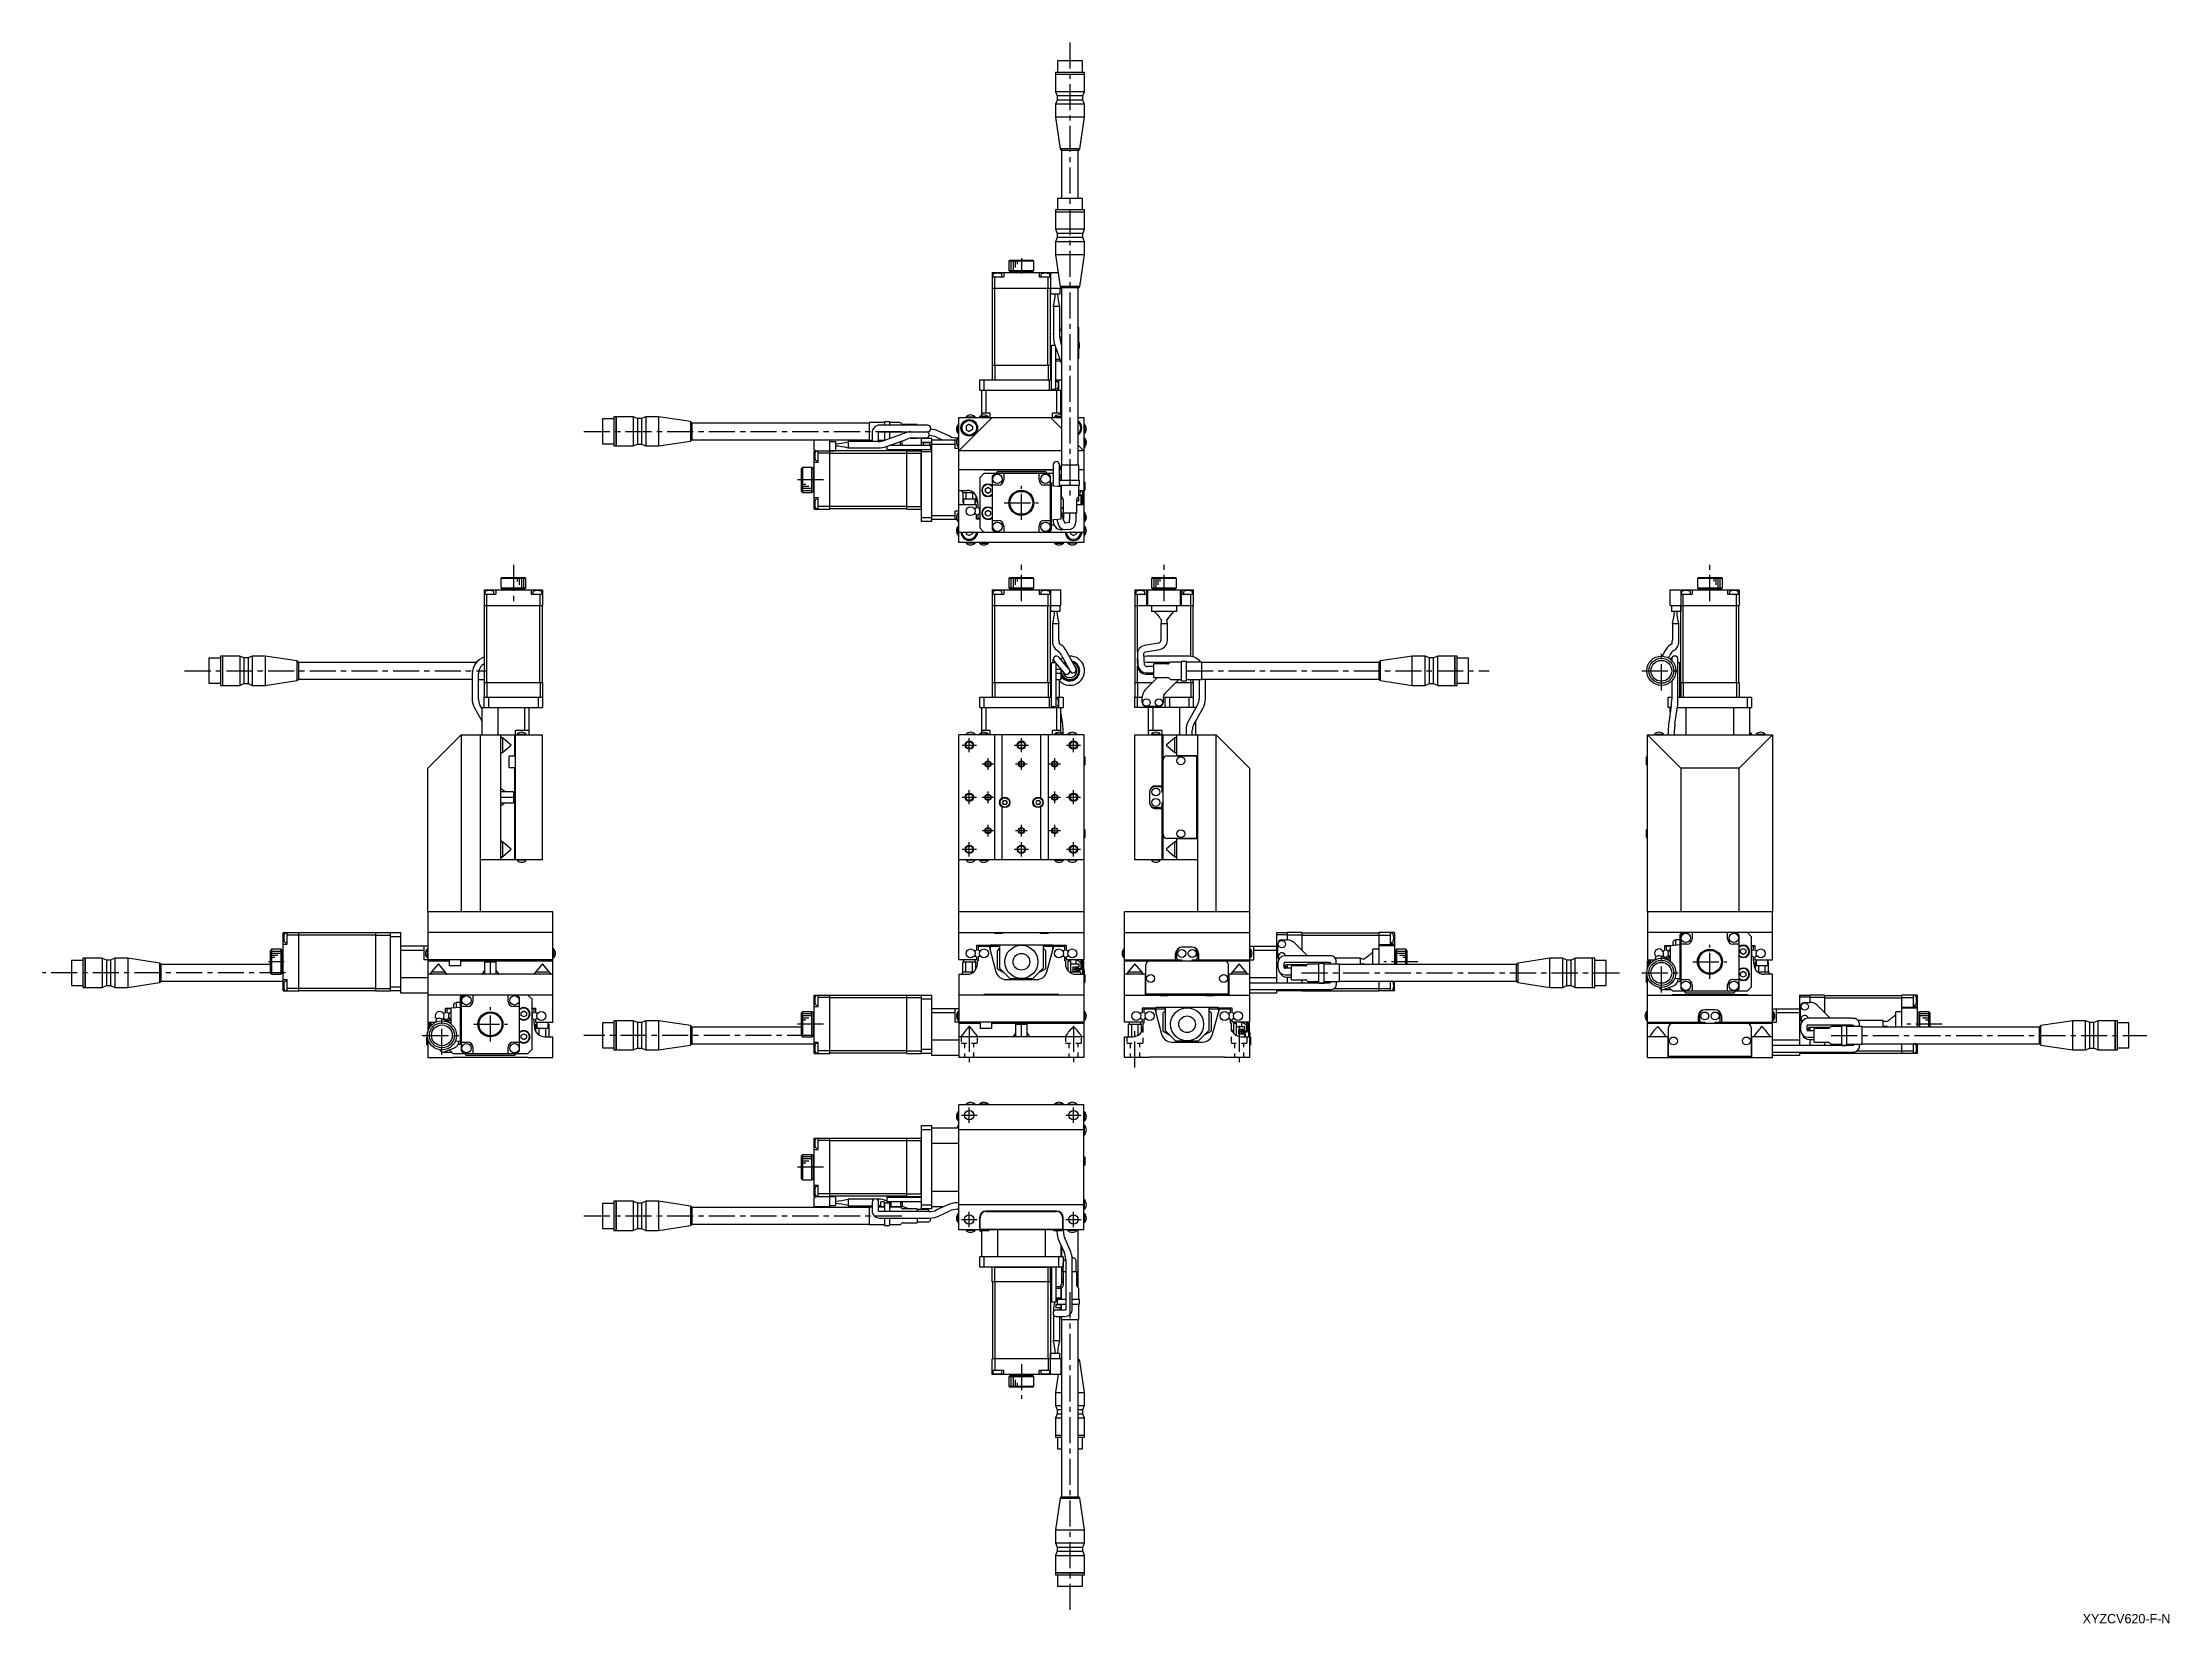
# Model space of a CAD drawing. Extents: x -607 to 414, y 17 to 776.
import ezdxf

# ---------------------------------------------------------------- set-up
doc = ezdxf.new("R2010")
doc.units = 0
doc.header["$LTSCALE"] = 10
doc.linetypes.add('CENTER', pattern=[2, 1.25, -0.25, 0.25, -0.25])
doc.linetypes.add('DOT', pattern=[0.5, 0.25, -0.25])
doc.layers.add('1', color=7, linetype='CONTINUOUS')
doc.styles.get("Standard").update_dxf_attribs({"font": 'FGP教科書体NT-M'})

msp = doc.modelspace()

# ---------------------------------------------------------------- texts
at = {"layer": '1', "color": 7}
msp.add_text('XYZCV620-F-N', height=4.5, dxfattribs=at).set_placement((372.084375, 16.993359))

# ---------------------------------------------------------------- linework, layer by layer
at = {"layer": '1', "color": 4, "linetype": 'CENTER'}
for p, q in [((-113.879256, 775.768523), (-113.879256, 555.768523)), ((-137.179256, 672.275629), (-137.179256, 664.875629)), ((-347.12215, 589.125629), (-192.12215, 589.125629)), ((-232.12215, 565.825629), (-247.12215, 565.825629)), ((-137.179256, 546.625629), (-137.179256, 563.025629)), ((-145.379256, 554.825629), (-128.979256, 554.825629)), ((-380.952249, 525.111362), (-380.952249, 507.695072)), ((-137.179256, 507.695072), (-137.179256, 525.111362)), ((-68.679338, 507.695072), (-68.679338, 525.111362)), ((193.203992, 507.695072), (193.203992, 525.111362)), ((169.903992, 464.824859), (169.903992, 483.624857)), ((-538.698689, 474.224858), (-393.756256, 474.224858)), ((-57.736444, 474.224858), (87.263556, 474.224858)), ((160.503993, 474.224858), (179.303991, 474.224858)), ((-162.179256, 435.124858), (-162.179256, 441.924858)), ((-137.179256, 435.124858), (-137.179256, 441.924858)), ((-112.179256, 435.124858), (-112.179256, 441.924858)), ((-165.579256, 438.524858), (-158.779256, 438.524858)), ((-155.979256, 429.524858), (-150.379256, 429.524858)), ((-153.179256, 426.724858), (-153.179256, 432.324858)), ((-140.579256, 438.524858), (-133.779256, 438.524858)), ((-139.979256, 429.524858), (-134.379256, 429.524858)), ((-137.179256, 426.724858), (-137.179256, 432.324858)), ((-123.979256, 429.524858), (-118.379256, 429.524858)), ((-121.179256, 426.724858), (-121.179256, 432.324858)), ((-115.579256, 438.524858), (-108.779256, 438.524858)), ((-165.579256, 413.524858), (-158.779256, 413.524858)), ((-162.179256, 410.124858), (-162.179256, 416.924858)), ((-155.979256, 413.524858), (-150.379256, 413.524858)), ((-153.179256, 410.724858), (-153.179256, 416.324858)), ((-123.979256, 413.524858), (-118.379256, 413.524858)), ((-121.179256, 410.724858), (-121.179256, 416.324858)), ((-115.579256, 413.524858), (-108.779256, 413.524858)), ((-112.179256, 410.124858), (-112.179256, 416.924858)), ((-153.179256, 394.724858), (-153.179256, 400.324858)), ((-137.179256, 394.724858), (-137.179256, 400.324858)), ((-121.179256, 394.724858), (-121.179256, 400.324858)), ((-165.579256, 388.524858), (-158.779256, 388.524858)), ((-162.179256, 385.124858), (-162.179256, 391.924858)), ((-155.979256, 397.524858), (-150.379256, 397.524858)), ((-140.579256, 388.524858), (-133.779256, 388.524858)), ((-139.979256, 397.524858), (-134.379256, 397.524858)), ((-137.179256, 385.124858), (-137.179256, 391.924858)), ((-123.979256, 397.524858), (-118.379256, 397.524858)), ((-115.579256, 388.524858), (-108.779256, 388.524858)), ((-112.179256, 385.124858), (-112.179256, 391.924858)), ((169.903992, 319.824859), (169.903992, 338.624856)), ((193.203991, 326.324858), (193.203991, 342.724858)), ((-490.291967, 329.224858), (-606.895144, 329.224858)), ((-491.002249, 334.524858), (-498.402249, 334.524858)), ((-2.736444, 329.224858), (152.263556, 329.224858)), ((52.99103, 334.524858), (36.675434, 334.524858)), ((160.503993, 329.224858), (179.30399, 329.224858)), ((185.003991, 334.524858), (201.403991, 334.524858)), ((-415.252249, 289.824858), (-415.252249, 308.624856)), ((-391.952249, 296.324857), (-391.952249, 312.724857)), ((-424.652248, 299.224857), (-405.852251, 299.224857)), ((-400.152249, 304.524857), (-383.752249, 304.524857)), ((-237.12215, 299.224857), (-347.12215, 299.224857)), ((-232.12215, 304.524857), (-247.12215, 304.524857)), ((-162.179256, 303.774858), (-162.179256, 283.774858)), ((-112.179256, 303.774858), (-112.179256, 283.774858)), ((-82.679338, 283.774858), (-82.679338, 303.774858)), ((-32.679338, 303.774858), (-32.679338, 283.774858)), ((251.321352, 299.224857), (402.798314, 299.224857)), ((304.58252, 304.524857), (287.779892, 304.524857)), ((-165.879256, 260.88959), (-158.479256, 260.88959)), ((-162.179256, 257.18959), (-162.179256, 264.58959)), ((-115.879256, 260.88959), (-108.479256, 260.88959)), ((-112.179256, 257.18959), (-112.179256, 264.58959)), ((-232.12215, 235.88959), (-247.12215, 235.88959)), ((-162.179256, 207.18959), (-162.179256, 214.58959)), ((-112.179256, 207.18959), (-112.179256, 214.58959)), ((-347.12215, 212.58959), (-192.12215, 212.58959)), ((-165.879256, 210.88959), (-158.479256, 210.88959)), ((-115.879256, 210.88959), (-108.479256, 210.88959)), ((-113.879256, 175.946696), (-113.879256, 20.946696)), ((-137.179256, 141.444573), (-137.179256, 124.788054))]:
    msp.add_line(p, q, dxfattribs=at)
at = {"layer": '1', "color": 7, "linetype": 'CONTINUOUS'}
for p, q in [((-119.879254, 766.911417), (-119.879254, 761.411416)), ((-107.879258, 766.911417), (-119.879254, 766.911417)), ((-107.879258, 761.411416), (-107.879258, 766.911417)), ((-120.879255, 761.411416), (-120.879255, 760.411414)), ((-106.879257, 761.411416), (-120.879255, 761.411416)), ((-120.829255, 760.411414), (-120.879255, 760.361414)), ((-106.879257, 760.411414), (-120.879255, 760.411414)), ((-120.879255, 760.361414), (-120.879255, 752.104414)), ((-106.879257, 760.361414), (-120.879255, 760.361414)), ((-106.879257, 760.361414), (-106.929257, 760.411414)), ((-106.879257, 760.411414), (-106.879257, 761.411416)), ((-106.879257, 752.104414), (-106.879257, 760.361414)), ((-120.879255, 752.104414), (-120.029256, 750.104414)), ((-106.879257, 752.104414), (-120.879255, 752.104414)), ((-120.029256, 748.104414), (-120.879255, 746.104414)), ((-120.879255, 746.104414), (-120.879255, 739.911415)), ((-106.879257, 746.104414), (-120.879255, 746.104414)), ((-120.029256, 750.104414), (-120.029256, 748.104414)), ((-107.729256, 750.104414), (-120.029256, 750.104414)), ((-107.729256, 748.104414), (-120.029256, 748.104414)), ((-107.729256, 750.104414), (-106.879257, 752.104414)), ((-107.729256, 748.104414), (-107.729256, 750.104414)), ((-106.879257, 746.104414), (-107.729256, 748.104414)), ((-106.879257, 739.911415), (-106.879257, 746.104414)), ((-120.879255, 739.911415), (-118.563581, 724.677433)), ((-106.879257, 739.911415), (-120.879255, 739.911415)), ((-109.19493, 724.677433), (-106.879257, 739.911415)), ((-109.19493, 724.677433), (-118.563581, 724.677433)), ((-117.879256, 723.953759), (-117.879256, 700.911417)), ((-109.879256, 723.953759), (-117.879256, 723.953759)), ((-109.879256, 700.911417), (-109.879256, 723.953759)), ((-120.879255, 695.411416), (-120.879255, 694.411414)), ((-106.879257, 695.411416), (-120.879255, 695.411416)), ((-120.829255, 694.411414), (-120.879255, 694.361414)), ((-106.879257, 694.411414), (-120.879255, 694.411414)), ((-120.879255, 694.361414), (-120.879255, 686.104414)), ((-106.879257, 694.361414), (-120.879255, 694.361414)), ((-119.879254, 700.911417), (-119.879254, 695.411416)), ((-107.879258, 700.911417), (-119.879254, 700.911417)), ((-107.879258, 695.411416), (-107.879258, 700.911417)), ((-106.879257, 694.361414), (-106.929257, 694.411414)), ((-106.879257, 694.411414), (-106.879257, 695.411416)), ((-106.879257, 686.104414), (-106.879257, 694.361414)), ((-120.879255, 686.104414), (-120.029256, 684.104414)), ((-106.879257, 686.104414), (-120.879255, 686.104414)), ((-120.029256, 684.104414), (-120.029256, 682.104414)), ((-107.729256, 684.104414), (-120.029256, 684.104414)), ((-107.729256, 684.104414), (-106.879257, 686.104414)), ((-107.729256, 682.104414), (-107.729256, 684.104414)), ((-120.029256, 682.104414), (-120.879255, 680.104414)), ((-120.879255, 680.104414), (-120.879255, 673.911415)), ((-106.879257, 680.104414), (-120.879255, 680.104414)), ((-120.879255, 673.911415), (-118.563582, 658.677433)), ((-106.879257, 673.911415), (-120.879255, 673.911415)), ((-107.729256, 682.104414), (-120.029256, 682.104414)), ((-109.194931, 658.677433), (-106.879257, 673.911415)), ((-106.879257, 680.104414), (-107.729256, 682.104414)), ((-106.879257, 673.911415), (-106.879257, 680.104414)), ((-151.179256, 665.325629), (-123.179256, 665.325629)), ((-151.179256, 665.325629), (-151.179256, 657.825629)), ((-150.843055, 664.310909), (-150.929256, 663.325629)), ((-146.429256, 663.325629), (-146.515457, 664.310909)), ((-145.679256, 665.325629), (-145.679256, 663.325629)), ((-142.679256, 671.325629), (-143.179256, 670.825629)), ((-131.179256, 670.825629), (-143.179256, 670.825629)), ((-143.179256, 670.825629), (-143.179256, 666.325629)), ((-143.179256, 666.325629), (-131.179256, 666.325629)), ((-143.179256, 666.325629), (-142.679256, 665.825629)), ((-142.679256, 671.325629), (-131.679256, 671.325629)), ((-131.679256, 665.825629), (-142.679256, 665.825629)), ((-139.679256, 665.825629), (-139.679256, 665.325629)), ((-134.679256, 665.325629), (-134.679256, 665.825629)), ((-131.179256, 670.825629), (-131.679256, 671.325629)), ((-131.679256, 665.825629), (-131.179256, 666.325629)), ((-131.179256, 666.325629), (-131.179256, 670.825629)), ((-128.679256, 665.325629), (-128.679256, 663.325629)), ((-127.843055, 664.310909), (-127.929256, 663.325629)), ((-123.429256, 663.325629), (-123.515457, 664.310909)), ((-123.179256, 665.325629), (-123.179256, 655.025629)), ((-122.679256, 665.025629), (-123.179256, 665.025629)), ((-122.679256, 665.325629), (-122.679256, 665.025629)), ((-122.679256, 665.325629), (-119.574155, 665.325629)), ((-151.179256, 663.325629), (-145.679256, 663.325629)), ((-151.179256, 657.825629), (-118.179256, 657.825629)), ((-151.079256, 620.825629), (-151.079256, 657.825629)), ((-149.979256, 657.825629), (-149.979256, 663.325629)), ((-149.937834, 620.825629), (-149.937834, 657.825629)), ((-128.679256, 663.325629), (-123.179256, 663.325629)), ((-124.420677, 620.825629), (-124.420677, 657.825629)), ((-124.379256, 657.825629), (-124.379256, 663.325629)), ((-123.279256, 620.825629), (-123.279256, 657.825629)), ((-118.779256, 655.025629), (-123.179256, 655.025629)), ((-118.779256, 657.825629), (-118.779256, 655.025629)), ((-109.194931, 658.677433), (-118.563582, 658.677433)), ((-118.179256, 657.825629), (-118.179256, 658.102492)), ((-117.879256, 657.953759), (-117.879256, 572.911415)), ((-109.879256, 657.953759), (-117.879256, 657.953759)), ((-109.879256, 572.911415), (-109.879256, 657.953759)), ((-118.754256, 649.025629), (-121.879256, 649.025629)), ((-121.854256, 649.025629), (-121.854256, 634.488899)), ((-118.754256, 634.488899), (-118.754256, 649.025629)), ((-117.879256, 637.438707), (-118.754256, 637.438707)), ((-118.752921, 634.338707), (-117.879256, 634.338707)), ((-118.659293, 633.225629), (-118.179256, 633.225629)), ((-118.179256, 633.225629), (-118.179256, 631.575629)), ((-117.879256, 638.911415), (-118.079256, 638.911415)), ((-118.079256, 638.911415), (-118.079256, 637.438707)), ((-118.079256, 634.338707), (-118.079256, 631.575629)), ((-109.679256, 638.911415), (-109.879256, 638.911415)), ((-109.679256, 631.575629), (-109.679256, 638.911415)), ((-121.080203, 630.325629), (-122.679256, 630.325629)), ((-122.679256, 608.825629), (-122.679256, 630.325629)), ((-121.157705, 630.538566), (-117.879256, 621.531101)), ((-120.679256, 609.325629), (-120.679256, 629.224036)), ((-120.679256, 628.925629), (-120.570644, 628.925629)), ((-120.679256, 628.510308), (-120.41948, 628.510308)), ((-120.679256, 623.842874), (-118.720673, 623.842874)), ((-120.679256, 623.025629), (-118.42322, 623.025629)), ((-118.179256, 631.725629), (-118.28967, 631.725629)), ((-118.249256, 631.725629), (-118.249256, 631.611491)), ((-117.879256, 630.594895), (-118.244658, 631.598829)), ((-117.879256, 631.575629), (-118.236214, 631.575629)), ((-109.279256, 631.575629), (-109.879256, 631.575629)), ((-109.279256, 629.075629), (-109.879256, 629.075629)), ((-109.679256, 624.225629), (-109.679256, 629.075629)), ((-109.279256, 629.075629), (-109.279256, 631.575629)), ((-157.179256, 608.825629), (-157.179256, 613.825629)), ((-157.179256, 613.825629), (-122.679256, 613.825629)), ((-155.179256, 613.825629), (-155.179256, 608.825629)), ((-151.179256, 620.825629), (-151.179256, 613.825629)), ((-151.179256, 620.825629), (-123.179256, 620.825629)), ((-150.079256, 613.825629), (-149.979256, 613.925629)), ((-149.979256, 620.825629), (-149.979256, 613.925629)), ((-149.979256, 613.925629), (-124.379256, 613.925629)), ((-124.379256, 620.825629), (-124.379256, 613.925629)), ((-124.379256, 613.925629), (-124.279256, 613.825629)), ((-123.679256, 608.825629), (-123.679256, 613.825629)), ((-123.179256, 620.825629), (-123.179256, 613.825629)), ((-120.679256, 613.825629), (-117.879256, 613.825629)), ((-119.996468, 613.015893), (-120.679256, 613.075629)), ((-119.179256, 608.825629), (-119.179256, 613.825629)), ((-157.179256, 608.825629), (-117.879256, 608.825629)), ((-156.179256, 596.854056), (-156.179256, 608.825629)), ((-154.179256, 608.825629), (-154.179256, 597.825629)), ((-122.679256, 609.325629), (-120.679256, 609.325629)), ((-120.679256, 609.575629), (-119.996468, 609.635365)), ((-120.179256, 597.825629), (-120.179256, 608.825629)), ((-118.179256, 596.854056), (-118.179256, 608.825629)), ((-117.879256, 603.994395), (-118.179256, 603.351044)), ((-332.765043, 595.125627), (-338.265044, 595.125627)), ((-338.265044, 595.125627), (-338.265044, 583.125631)), ((-331.765041, 596.125628), (-332.765043, 596.125628)), ((-332.765043, 596.125628), (-332.765043, 582.12563)), ((-331.715041, 596.125628), (-331.765041, 596.075628)), ((-331.765041, 596.125628), (-331.765041, 582.12563)), ((-323.458041, 596.125628), (-331.715041, 596.125628)), ((-331.715041, 596.125628), (-331.715041, 582.12563)), ((-321.458041, 595.275629), (-323.458041, 596.125628)), ((-323.458041, 596.125628), (-323.458041, 582.12563)), ((-319.458041, 595.275629), (-321.458041, 595.275629)), ((-321.458041, 595.275629), (-321.458041, 582.975629)), ((-317.458041, 596.125628), (-319.458041, 595.275629)), ((-319.458041, 595.275629), (-319.458041, 582.975629)), ((-311.265042, 596.125628), (-317.458041, 596.125628)), ((-317.458041, 596.125628), (-317.458041, 582.12563)), ((-296.031059, 593.809955), (-311.265042, 596.125628)), ((-311.265042, 596.125628), (-311.265042, 582.12563)), ((-296.031059, 593.809955), (-296.031059, 584.441303)), ((-210.265042, 593.125629), (-295.307386, 593.125629)), ((-295.307386, 593.125629), (-295.307386, 585.125629)), ((-202.929256, 593.325629), (-210.265042, 593.325629)), ((-210.265042, 593.325629), (-210.265042, 584.925629)), ((-182.242334, 592.081197), (-205.242334, 592.081197)), ((-202.929256, 593.725629), (-202.929256, 592.081197)), ((-200.429256, 593.725629), (-202.929256, 593.725629)), ((-200.429256, 593.725629), (-200.429256, 592.081197)), ((-195.579256, 593.325629), (-200.429256, 593.325629)), ((-194.557935, 592.718522), (-194.872149, 593.032736)), ((-187.265042, 592.425629), (-193.850829, 592.425629)), ((-187.265042, 592.425629), (-187.265042, 592.081197)), ((-167.179256, 592.375629), (-167.471503, 592.375629)), ((-167.471503, 588.075629), (-167.471503, 592.375629)), ((-167.179257, 579.825629), (-151.179257, 595.825629)), ((-167.179256, 595.825629), (-117.879256, 595.825629)), ((-167.179256, 535.825629), (-167.179256, 595.825629)), ((-163.729256, 596.117877), (-163.729256, 595.825629)), ((-163.729256, 596.117877), (-159.429256, 596.117877)), ((-162.179256, 592.55768), (-163.679256, 591.691654)), ((-162.179256, 592.55768), (-160.679256, 591.691654)), ((-159.429256, 595.825629), (-159.429256, 596.117877)), ((-157.329256, 596.117877), (-157.329256, 595.825629)), ((-153.029256, 596.117877), (-157.329256, 596.117877)), ((-152.179256, 597.825629), (-156.179256, 597.825629)), ((-153.029256, 595.825629), (-153.029256, 596.117877)), ((-152.179256, 595.825629), (-152.179256, 597.825629)), ((-123.179256, 595.82563), (-117.879256, 590.525629)), ((-122.179256, 595.825629), (-122.179256, 597.825629)), ((-118.179256, 597.825629), (-122.179256, 597.825629)), ((-121.329256, 596.117877), (-121.329256, 595.825629)), ((-117.879256, 596.117877), (-121.329256, 596.117877)), ((-109.879256, 595.825629), (-107.179256, 595.825629)), ((-107.179256, 595.825629), (-107.179256, 535.825629)), ((-106.887008, 592.375629), (-107.179256, 592.375629)), ((-106.887008, 592.375629), (-106.887008, 588.075629)), ((-338.265044, 583.125631), (-332.765043, 583.125631)), ((-332.765043, 582.12563), (-331.765041, 582.12563)), ((-331.765041, 582.17563), (-331.715041, 582.12563)), ((-331.715041, 582.12563), (-323.458041, 582.12563)), ((-323.458041, 582.12563), (-321.458041, 582.975629)), ((-321.458041, 582.975629), (-319.458041, 582.975629)), ((-319.458041, 582.975629), (-317.458041, 582.12563)), ((-317.458041, 582.12563), (-311.265042, 582.12563)), ((-311.265042, 582.12563), (-296.031059, 584.441303)), ((-295.307386, 585.125629), (-210.265042, 585.125629)), ((-229.179256, 584.825629), (-236.679256, 584.825629)), ((-236.679256, 580.325629), (-236.679256, 584.825629)), ((-229.179256, 551.825629), (-229.179256, 584.825629)), ((-229.179256, 584.225629), (-226.379256, 584.225629)), ((-226.379256, 584.225629), (-226.379256, 579.825629)), ((-205.842526, 584.250629), (-220.379256, 584.250629)), ((-220.379256, 584.250629), (-220.379256, 581.125629)), ((-210.265042, 584.925629), (-208.792334, 584.925629)), ((-208.792334, 588.651812), (-208.792334, 584.250629)), ((-205.692334, 588.651812), (-205.691998, 588.663854)), ((-205.692334, 584.251964), (-205.692334, 588.651812)), ((-205.692334, 584.925629), (-202.929256, 584.925629)), ((-205.691998, 588.663854), (-205.688479, 588.69261)), ((-205.688479, 588.69261), (-205.682616, 588.716554)), ((-205.682616, 588.716554), (-205.675296, 588.737448)), ((-205.675296, 588.737448), (-205.666923, 588.756227)), ((-205.666923, 588.756227), (-205.657717, 588.773422)), ((-205.657717, 588.773422), (-205.64781, 588.789364)), ((-205.64781, 588.789364), (-205.637288, 588.804264)), ((-205.637288, 588.804264), (-205.626219, 588.818265)), ((-205.626219, 588.818265), (-205.614655, 588.831465)), ((-205.614655, 588.831465), (-205.602639, 588.843936)), ((-205.602639, 588.843936), (-205.588789, 588.857014)), ((-205.588789, 588.857014), (-205.574528, 588.869264)), ((-205.574528, 588.869264), (-205.559928, 588.880713)), ((-205.559928, 588.880713), (-205.545019, 588.891415)), ((-205.545019, 588.891415), (-205.529825, 588.901412)), ((-205.529825, 588.901412), (-205.514369, 588.910736)), ((-205.514369, 588.910736), (-205.498674, 588.919414)), ((-205.498674, 588.919414), (-205.48276, 588.927468)), ((-205.48276, 588.927468), (-205.466647, 588.934916)), ((-205.466647, 588.934916), (-205.450352, 588.941772)), ((-205.450352, 588.941772), (-205.433894, 588.94805)), ((-205.433894, 588.94805), (-205.417291, 588.95376)), ((-205.417291, 588.95376), (-205.400557, 588.958912)), ((-205.400557, 588.958912), (-205.383709, 588.963514)), ((-205.383709, 588.963514), (-205.366762, 588.967573)), ((-205.366762, 588.967573), (-205.349732, 588.971094)), ((-205.349732, 588.971094), (-205.332632, 588.974083)), ((-205.332632, 588.974083), (-205.315479, 588.976544)), ((-205.315479, 588.976544), (-205.298285, 588.978481)), ((-205.298285, 588.978481), (-205.281065, 588.979898)), ((-205.281065, 588.979898), (-205.263833, 588.980797)), ((-205.263833, 588.980797), (-205.247531, 588.981174)), ((-205.247531, 588.981174), (-205.242334, 588.981197)), ((-205.242334, 588.981197), (-182.242334, 588.981197)), ((-204.579256, 584.345592), (-204.579256, 584.825629)), ((-204.579256, 584.825629), (-202.929256, 584.825629)), ((-203.079256, 584.825629), (-203.079256, 584.715215)), ((-203.079256, 584.755629), (-202.965118, 584.755629)), ((-193.110622, 588.342361), (-202.952455, 584.760226)), ((-202.929256, 588.981197), (-202.929256, 584.76867)), ((-201.892193, 581.847179), (-192.050359, 585.429314)), ((-201.679256, 581.924682), (-201.679256, 580.325629)), ((-180.679256, 582.325629), (-200.577663, 582.325629)), ((-200.429256, 588.981197), (-200.429256, 585.678596)), ((-200.279256, 582.325629), (-200.279256, 582.43424)), ((-199.863934, 582.325629), (-199.863934, 582.585405)), ((-195.196501, 582.325629), (-195.196501, 584.284212)), ((-194.379256, 582.325629), (-194.379256, 584.581665)), ((-190.539287, 585.825629), (-187.265042, 585.825629)), ((-182.923559, 585.938911), (-189.160289, 585.938911)), ((-187.265042, 585.938911), (-187.265042, 585.825629)), ((-185.179256, 585.825629), (-180.179256, 585.825629)), ((-185.179256, 582.325629), (-185.179256, 585.825629)), ((-180.179256, 583.825629), (-185.179256, 583.825629)), ((-184.36952, 583.008416), (-184.429256, 582.325629)), ((-180.929256, 582.325629), (-180.988992, 583.008416)), ((-180.679256, 580.325629), (-180.679256, 582.325629)), ((-180.179256, 545.825629), (-180.179256, 585.825629)), ((-168.207683, 584.825629), (-180.179256, 584.825629)), ((-169.179256, 582.825629), (-180.179256, 582.825629)), ((-177.888156, 586.310112), (-174.704671, 584.825629)), ((-171.533433, 586.767328), (-176.578039, 589.119667)), ((-169.179256, 584.825629), (-169.179256, 580.825629)), ((-167.179256, 585.975629), (-167.962309, 585.975629)), ((-167.471503, 588.075629), (-167.179256, 588.075629)), ((-167.471503, 585.975629), (-167.471503, 581.675629)), ((-163.679256, 591.691654), (-163.679256, 589.959604)), ((-163.679256, 589.959604), (-162.179256, 589.093578)), ((-160.679256, 589.959604), (-162.179256, 589.093578)), ((-160.679256, 591.691654), (-160.679256, 589.959604)), ((-109.879256, 582.525629), (-107.179256, 579.825629)), ((-107.179256, 588.075629), (-106.887008, 588.075629)), ((-106.887008, 585.975629), (-107.179256, 585.975629)), ((-106.679256, 585.225629), (-107.179256, 585.225629)), ((-106.887008, 585.225629), (-106.887008, 585.975629)), ((-106.679256, 585.225629), (-106.679256, 581.425629)), ((-242.179256, 571.825629), (-242.679256, 571.325629)), ((-242.179256, 571.825629), (-242.179256, 559.825629)), ((-237.679256, 571.825629), (-242.179256, 571.825629)), ((-237.679256, 559.825629), (-237.679256, 571.825629)), ((-237.179256, 571.325629), (-237.679256, 571.825629)), ((-236.679256, 580.325629), (-236.379256, 580.325629)), ((-236.679256, 579.825629), (-226.379256, 579.825629)), ((-236.679256, 551.825629), (-236.679256, 579.825629)), ((-236.679256, 574.325629), (-234.679256, 574.325629)), ((-236.379256, 580.325629), (-236.379256, 579.825629)), ((-234.679256, 579.575629), (-235.664535, 579.489428)), ((-235.664535, 575.16183), (-234.679256, 575.075629)), ((-234.679256, 574.325629), (-234.679256, 579.825629)), ((-229.179256, 578.625629), (-234.679256, 578.625629)), ((-192.179256, 579.725629), (-229.179256, 579.725629)), ((-192.179256, 578.584208), (-229.179256, 578.584208)), ((-220.379256, 581.150629), (-205.842526, 581.150629)), ((-180.179256, 580.325629), (-201.679256, 580.325629)), ((-192.179256, 579.825629), (-185.179256, 579.825629)), ((-192.179256, 551.825629), (-192.179256, 579.825629)), ((-192.179256, 578.625629), (-185.279256, 578.625629)), ((-185.279256, 578.625629), (-185.179256, 578.725629)), ((-185.279256, 553.025629), (-185.279256, 578.625629)), ((-185.179256, 545.825629), (-185.179256, 580.325629)), ((-180.179256, 579.325629), (-185.179256, 579.325629)), ((-167.179256, 580.825629), (-169.179256, 580.825629)), ((-167.471503, 581.675629), (-167.179256, 581.675629)), ((-117.879256, 579.825629), (-167.179257, 579.825629)), ((-121.86158, 573.104147), (-121.86158, 562.983488)), ((-118.079256, 570.381954), (-118.912691, 573.492375)), ((-118.86158, 562.773708), (-118.86158, 573.104147)), ((-118.079256, 572.911415), (-118.079256, 565.575629)), ((-109.679256, 572.911415), (-118.079256, 572.911415)), ((-107.179257, 579.825629), (-109.879256, 579.825629)), ((-109.679256, 565.575629), (-109.679256, 572.911415)), ((-107.179256, 581.425629), (-106.679256, 581.425629)), ((-242.679256, 560.325629), (-242.679256, 571.325629)), ((-237.179256, 571.325629), (-237.179256, 560.325629)), ((-236.679256, 568.325629), (-237.179256, 568.325629)), ((-237.179256, 563.325629), (-236.679256, 563.325629)), ((-167.179257, 570.825629), (-121.86158, 570.825629)), ((-155.179256, 568.825629), (-157.179256, 566.825629)), ((-157.179256, 566.825629), (-157.179256, 542.825629)), ((-155.179256, 570.525629), (-155.179256, 570.825629)), ((-121.86158, 570.525629), (-155.179256, 570.525629)), ((-121.86158, 568.825629), (-155.179256, 568.825629)), ((-154.429256, 561.547317), (-153.179256, 562.269005)), ((-154.429256, 560.103941), (-154.429256, 561.547317)), ((-153.179256, 562.269005), (-151.929256, 561.547317)), ((-151.929256, 561.547317), (-151.929256, 560.103941)), ((-149.979256, 568.825629), (-151.179256, 567.625629)), ((-151.179256, 567.625629), (-151.179256, 542.025629)), ((-148.179256, 563.325629), (-151.179256, 563.325629)), ((-148.679256, 569.825629), (-149.679256, 568.825629)), ((-148.679256, 569.825629), (-125.679256, 569.825629)), ((-145.679256, 568.825629), (-145.679256, 565.825629)), ((-128.679256, 565.825629), (-128.679256, 568.825629)), ((-123.179256, 563.325629), (-126.179256, 563.325629)), ((-124.679256, 568.825629), (-125.679256, 569.825629)), ((-123.179256, 567.625629), (-124.379256, 568.825629)), ((-123.179256, 542.025629), (-123.179256, 567.625629)), ((-123.179256, 563.075629), (-118.179256, 562.725999)), ((-121.86158, 564.325629), (-122.679256, 564.325629)), ((-122.679256, 541.825629), (-122.679256, 564.325629)), ((-118.079256, 567.725629), (-118.86158, 568.507953)), ((-118.86158, 567.225629), (-118.179256, 567.225629)), ((-118.179256, 565.725629), (-118.86158, 565.725629)), ((-109.279256, 565.575629), (-118.86158, 565.575629)), ((-109.279256, 563.075629), (-118.86158, 563.075629)), ((-118.86158, 562.925629), (-118.179256, 562.925629)), ((-118.249256, 565.725629), (-118.249256, 565.575629)), ((-118.249256, 563.075629), (-118.249256, 562.925629)), ((-118.198139, 570.825629), (-118.079256, 570.825629)), ((-118.179256, 567.225629), (-118.179256, 565.575629)), ((-118.179256, 563.075629), (-118.179256, 546.925263)), ((-118.079256, 563.075629), (-118.079256, 558.225629)), ((-109.679256, 570.825629), (-107.179256, 570.825629)), ((-109.679256, 558.225629), (-109.679256, 563.075629)), ((-109.279256, 563.075629), (-109.279256, 565.575629)), ((-106.679256, 564.725629), (-107.179256, 564.725629)), ((-106.679256, 564.725629), (-106.679256, 560.925629)), ((-242.679256, 560.325629), (-242.179256, 559.825629)), ((-242.179256, 559.825629), (-237.679256, 559.825629)), ((-237.679256, 559.825629), (-237.179256, 560.325629)), ((-236.679256, 557.325629), (-234.679256, 557.325629)), ((-236.679256, 551.825629), (-229.179256, 551.825629)), ((-234.679256, 556.575629), (-235.664535, 556.489428)), ((-235.664535, 552.16183), (-234.679256, 552.075629)), ((-234.679256, 551.825629), (-234.679256, 557.325629)), ((-229.179256, 553.025629), (-234.679256, 553.025629)), ((-192.179256, 553.06705), (-229.179256, 553.06705)), ((-192.179256, 551.925629), (-229.179256, 551.925629)), ((-192.179256, 553.025629), (-185.279256, 553.025629)), ((-192.179256, 551.825629), (-185.179256, 551.825629)), ((-185.179256, 552.925629), (-185.279256, 553.025629)), ((-167.179256, 560.825629), (-163.279256, 560.825629)), ((-158.779256, 553.825629), (-167.179256, 553.825629)), ((-165.679256, 560.825629), (-165.679256, 559.825629)), ((-165.679256, 559.825629), (-160.279256, 559.825629)), ((-165.354683, 559.825629), (-165.354683, 554.825629)), ((-164.929256, 554.825629), (-165.354683, 554.825629)), ((-164.929256, 556.825629), (-159.429256, 556.825629)), ((-164.929256, 556.825629), (-164.929256, 553.825629)), ((-163.76697, 559.825629), (-163.76697, 556.825629)), ((-160.591543, 559.825629), (-160.591543, 556.825629)), ((-159.429256, 553.825629), (-159.429256, 556.825629)), ((-159.00383, 554.825629), (-159.429256, 554.825629)), ((-159.00383, 558.4154), (-159.00383, 554.825629)), ((-158.779256, 552.361909), (-158.779256, 553.825629)), ((-158.279256, 555.825629), (-158.279256, 554.325629)), ((-157.979256, 554.325629), (-158.279256, 554.325629)), ((-157.979256, 552.361909), (-157.979256, 554.325629)), ((-153.179256, 559.382253), (-154.429256, 560.103941)), ((-154.429256, 550.547317), (-153.179256, 551.269005)), ((-151.929256, 560.103941), (-153.179256, 559.382253)), ((-153.179256, 551.269005), (-151.929256, 550.547317)), ((-118.179256, 556.325629), (-117.391586, 557.113299)), ((-116.753616, 546.070379), (-118.179256, 551.390942)), ((-117.786363, 557.518522), (-117.47215, 557.204309)), ((-117.179256, 556.497202), (-117.179256, 549.911415)), ((-110.579256, 549.911415), (-110.579256, 556.497202)), ((-110.579256, 555.825629), (-109.679256, 555.825629)), ((-107.179256, 553.825629), (-110.579256, 553.825629)), ((-110.286363, 557.204309), (-109.97215, 557.518522)), ((-109.679256, 557.325629), (-110.165043, 557.325629)), ((-108.679256, 558.125629), (-109.684269, 558.125629)), ((-109.679256, 560.825629), (-107.179256, 560.825629)), ((-109.679256, 559.825629), (-108.679256, 559.825629)), ((-108.679256, 558.625629), (-109.679256, 558.625629)), ((-109.679256, 555.825629), (-109.679256, 557.325629)), ((-108.679256, 559.825629), (-108.679256, 560.825629)), ((-108.679256, 558.125629), (-108.679256, 553.825629)), ((-108.179256, 558.125629), (-108.179256, 553.825629)), ((-107.779256, 554.325629), (-107.779256, 560.825629)), ((-107.279256, 554.325629), (-107.779256, 554.325629)), ((-107.279256, 560.825629), (-107.279256, 554.325629)), ((-107.179256, 560.925629), (-106.679256, 560.925629)), ((-185.179256, 547.825629), (-180.179256, 547.825629)), ((-180.179256, 545.825629), (-185.179256, 545.825629)), ((-180.179256, 548.825629), (-169.179256, 548.825629)), ((-168.207683, 546.825629), (-180.179256, 546.825629)), ((-167.179256, 550.825629), (-169.179256, 550.825629)), ((-169.179256, 550.825629), (-169.179256, 546.825629)), ((-167.179256, 549.975629), (-167.471503, 549.975629)), ((-167.471503, 549.975629), (-167.471503, 545.675629)), ((-167.471503, 545.675629), (-167.179256, 545.675629)), ((-167.179256, 543.575629), (-167.471503, 543.575629)), ((-167.471503, 539.275629), (-167.471503, 543.575629)), ((-158.779256, 547.025629), (-158.779256, 549.289349)), ((-157.179256, 547.025629), (-158.779256, 547.025629)), ((-157.979256, 547.325629), (-157.979256, 549.289349)), ((-157.979256, 547.325629), (-157.179256, 547.325629)), ((-157.179256, 542.825629), (-155.179256, 540.825629)), ((-154.429256, 549.103941), (-154.429256, 550.547317)), ((-153.179256, 548.382253), (-154.429256, 549.103941)), ((-151.929256, 549.103941), (-153.179256, 548.382253)), ((-151.929256, 550.547317), (-151.929256, 549.103941)), ((-151.179256, 546.325629), (-148.179256, 546.325629)), ((-151.179256, 542.025629), (-149.979256, 540.825629)), ((-145.679256, 543.825629), (-145.679256, 540.825629)), ((-128.679256, 540.825629), (-128.679256, 543.825629)), ((-126.179256, 546.325629), (-123.179256, 546.325629)), ((-124.379256, 540.825629), (-123.179256, 542.025629)), ((-123.679256, 540.825629), (-122.679256, 541.825629)), ((-118.179256, 546.925259), (-123.179256, 546.575629)), ((-122.679256, 544.325629), (-121.470427, 544.325629)), ((-121.86158, 546.66777), (-121.86158, 546.442038)), ((-120.155018, 546.787104), (-119.747986, 545.26804)), ((-118.339413, 541.94326), (-118.184235, 541.952267)), ((-118.184235, 541.952267), (-118.029785, 541.969988)), ((-118.029785, 541.969988), (-117.970489, 541.979136)), ((-117.970489, 541.979136), (-117.3194, 542.086791)), ((-110.579256, 549.911415), (-117.179256, 549.911415)), ((-117.089959, 547.325629), (-116.979256, 547.325629)), ((-116.979256, 547.025629), (-117.009574, 547.025629)), ((-116.979256, 549.911415), (-116.979256, 546.912481)), ((-116.566869, 541.966353), (-116.437297, 541.9714)), ((-116.437297, 541.9714), (-116.373528, 541.976659)), ((-116.373528, 541.976659), (-113.684465, 542.237323)), ((-113.983561, 545.322861), (-116.330545, 545.095356)), ((-116.223116, 544.970282), (-116.293038, 545.045794)), ((-114.029256, 549.911415), (-114.029256, 546.77694)), ((-110.929256, 546.77694), (-110.929256, 549.911415)), ((-106.679256, 550.225629), (-107.179256, 550.225629)), ((-107.179256, 546.425629), (-106.679256, 546.425629)), ((-107.179256, 545.675629), (-106.887008, 545.675629)), ((-106.887008, 543.575629), (-107.179256, 543.575629)), ((-106.887008, 545.675629), (-106.887008, 546.425629)), ((-106.887008, 543.575629), (-106.887008, 539.275629)), ((-106.679256, 550.225629), (-106.679256, 546.425629)), ((-167.471503, 539.275629), (-167.179256, 539.275629)), ((-167.179256, 540.825629), (-107.179256, 540.825629)), ((-107.179256, 535.825629), (-167.179256, 535.825629)), ((-163.729256, 535.825629), (-163.729256, 535.533381)), ((-159.429256, 535.533381), (-163.729256, 535.533381)), ((-163.679256, 540.825629), (-163.679256, 539.959604)), ((-163.679256, 539.959604), (-162.179256, 539.093578)), ((-160.679256, 539.959604), (-162.179256, 539.093578)), ((-160.679256, 540.825629), (-160.679256, 539.959604)), ((-159.429256, 535.533381), (-159.429256, 535.825629)), ((-157.329256, 535.825629), (-157.329256, 535.533381)), ((-157.329256, 535.533381), (-153.029256, 535.533381)), ((-153.029256, 535.533381), (-153.029256, 535.825629)), ((-121.329256, 535.825629), (-121.329256, 535.533381)), ((-121.329256, 535.533381), (-117.029256, 535.533381)), ((-117.029256, 535.533381), (-117.029256, 535.825629)), ((-114.929256, 535.825629), (-114.929256, 535.533381)), ((-110.629256, 535.533381), (-114.929256, 535.533381)), ((-113.679256, 540.825629), (-113.679256, 539.959604)), ((-113.679256, 539.959604), (-112.179256, 539.093578)), ((-110.679256, 539.959604), (-112.179256, 539.093578)), ((-110.679256, 540.825629), (-110.679256, 539.959604)), ((-110.629256, 535.533381), (-110.629256, 535.825629)), ((-107.179256, 539.275629), (-106.887008, 539.275629)), ((-394.952249, 513.024858), (-366.952249, 513.024858)), ((-394.952249, 513.024858), (-394.952249, 505.524858)), ((-394.952249, 511.024858), (-389.452249, 511.024858)), ((-394.616049, 512.010138), (-394.702249, 511.024858)), ((-393.752249, 505.524858), (-393.752249, 511.024858)), ((-390.202249, 511.024858), (-390.28845, 512.010138)), ((-389.452249, 513.024858), (-389.452249, 511.024858)), ((-386.452249, 519.024858), (-386.952249, 518.524858)), ((-386.952249, 518.524858), (-386.952249, 514.024858)), ((-374.952249, 518.524858), (-386.952249, 518.524858)), ((-386.952249, 514.024858), (-386.452249, 513.524858)), ((-386.952249, 514.024858), (-374.952249, 514.024858)), ((-386.452249, 519.024858), (-375.452249, 519.024858)), ((-375.452249, 513.524858), (-386.452249, 513.524858)), ((-383.452249, 513.524858), (-383.452249, 513.024858)), ((-378.452249, 513.024858), (-378.452249, 513.524858)), ((-374.952249, 518.524858), (-375.452249, 519.024858)), ((-375.452249, 513.524858), (-374.952249, 514.024858)), ((-374.952249, 514.024858), (-374.952249, 518.524858)), ((-372.452249, 513.024858), (-372.452249, 511.024858)), ((-372.452249, 511.024858), (-366.952249, 511.024858)), ((-371.616049, 512.010138), (-371.702249, 511.024858)), ((-368.152249, 505.524858), (-368.152249, 511.024858)), ((-367.202249, 511.024858), (-367.28845, 512.010138)), ((-366.952249, 513.024858), (-366.952249, 505.524858)), ((-151.179256, 513.024858), (-123.179256, 513.024858)), ((-151.179256, 513.024858), (-151.179256, 505.524858)), ((-151.179256, 511.024858), (-145.679256, 511.024858)), ((-150.843055, 512.010138), (-150.929256, 511.024858)), ((-149.979256, 505.524858), (-149.979256, 511.024858)), ((-146.429256, 511.024858), (-146.515457, 512.010138)), ((-145.679256, 513.024858), (-145.679256, 511.024858)), ((-142.679256, 519.024858), (-143.179256, 518.524858)), ((-131.179256, 518.524858), (-143.179256, 518.524858)), ((-143.179256, 518.524858), (-143.179256, 514.024858)), ((-143.179256, 514.024858), (-131.179256, 514.024858)), ((-143.179256, 514.024858), (-142.679256, 513.524858)), ((-142.679256, 519.024858), (-131.679256, 519.024858)), ((-131.679256, 513.524858), (-142.679256, 513.524858)), ((-139.679256, 513.524858), (-139.679256, 513.024858)), ((-134.679256, 513.024858), (-134.679256, 513.524858)), ((-131.179256, 518.524858), (-131.679256, 519.024858)), ((-131.679256, 513.524858), (-131.179256, 514.024858)), ((-131.179256, 514.024858), (-131.179256, 518.524858)), ((-128.679256, 513.024858), (-128.679256, 511.024858)), ((-128.679256, 511.024858), (-123.179256, 511.024858)), ((-127.843055, 512.010138), (-127.929256, 511.024858)), ((-124.379256, 505.524858), (-124.379256, 511.024858)), ((-123.429256, 511.024858), (-123.515457, 512.010138)), ((-123.179256, 513.024858), (-123.179256, 502.724858)), ((-122.679256, 512.724858), (-123.179256, 512.724858)), ((-122.679256, 513.024858), (-122.679256, 512.724858)), ((-122.679256, 513.024858), (-118.179256, 513.024858)), ((-118.179256, 505.524858), (-118.179256, 513.024858)), ((-82.679338, 513.024858), (-54.679338, 513.024858)), ((-82.679338, 513.024858), (-82.679338, 505.524858)), ((-82.679338, 511.024858), (-77.179338, 511.024858)), ((-82.343137, 512.010138), (-82.429338, 511.024858)), ((-81.479338, 505.524858), (-81.479338, 511.024858)), ((-77.929338, 511.024858), (-78.015539, 512.010138)), ((-77.179338, 513.024858), (-77.179338, 511.024858)), ((-76.929338, 505.524858), (-76.929338, 512.724858)), ((-76.894375, 512.724858), (-76.929338, 512.724858)), ((-76.894375, 513.024858), (-76.894375, 512.724858)), ((-76.579704, 505.524858), (-76.579704, 513.024858)), ((-74.179338, 519.024858), (-74.679338, 518.524858)), ((-62.679338, 518.524858), (-74.679338, 518.524858)), ((-74.679338, 518.524858), (-74.679338, 514.024858)), ((-74.679338, 514.024858), (-62.679338, 514.024858)), ((-74.679338, 514.024858), (-74.179338, 513.524858)), ((-74.179338, 519.024858), (-63.179338, 519.024858)), ((-63.179338, 513.524858), (-74.179338, 513.524858)), ((-71.179338, 513.524858), (-71.179338, 513.024858)), ((-66.179338, 513.024858), (-66.179338, 513.524858)), ((-62.679338, 518.524858), (-63.179338, 519.024858)), ((-63.179338, 513.524858), (-62.679338, 514.024858)), ((-62.679338, 514.024858), (-62.679338, 518.524858)), ((-60.778972, 505.524858), (-60.778972, 513.024858)), ((-60.464301, 513.024858), (-60.464301, 512.724858)), ((-60.429338, 512.724858), (-60.464301, 512.724858)), ((-60.429338, 505.524858), (-60.429338, 512.724858)), ((-60.179338, 513.024858), (-60.179338, 511.024858)), ((-60.179338, 511.024858), (-54.679338, 511.024858)), ((-59.343137, 512.010138), (-59.429338, 511.024858)), ((-55.879338, 505.524858), (-55.879338, 511.024858)), ((-54.929338, 511.024858), (-55.015539, 512.010138)), ((-54.679338, 513.024858), (-54.679338, 505.524858)), ((174.203992, 505.524858), (174.203992, 513.024858)), ((174.203992, 513.024858), (178.703992, 513.024858)), ((178.703992, 513.024858), (178.703992, 512.724858)), ((179.203992, 512.724858), (178.703992, 512.724858)), ((179.203992, 513.024858), (179.203992, 502.724858)), ((179.203992, 513.024858), (207.203992, 513.024858)), ((179.203992, 511.024858), (184.703992, 511.024858)), ((179.540193, 512.010138), (179.453992, 511.024858)), ((180.403992, 505.524858), (180.403992, 511.024858)), ((183.953992, 511.024858), (183.867791, 512.010138)), ((184.703992, 513.024858), (184.703992, 511.024858)), ((187.703992, 519.024858), (187.203992, 518.524858)), ((199.203992, 518.524858), (187.203992, 518.524858)), ((187.203992, 518.524858), (187.203992, 514.024858)), ((187.203992, 514.024858), (199.203992, 514.024858)), ((187.203992, 514.024858), (187.703992, 513.524858)), ((187.703992, 519.024858), (198.703992, 519.024858)), ((198.703992, 513.524858), (187.703992, 513.524858)), ((190.703992, 513.524858), (190.703992, 513.024858)), ((195.703992, 513.024858), (195.703992, 513.524858)), ((199.203992, 518.524858), (198.703992, 519.024858)), ((198.703992, 513.524858), (199.203992, 514.024858)), ((199.203992, 514.024858), (199.203992, 518.524858)), ((201.703992, 513.024858), (201.703992, 511.024858)), ((201.703992, 511.024858), (207.203992, 511.024858)), ((202.540193, 512.010138), (202.453992, 511.024858)), ((206.003992, 505.524858), (206.003992, 511.024858)), ((206.953992, 511.024858), (206.867791, 512.010138)), ((207.203992, 513.024858), (207.203992, 505.524858)), ((-394.952249, 505.524858), (-366.952249, 505.524858)), ((-394.852249, 468.524858), (-394.852249, 505.524858)), ((-393.710828, 468.524858), (-393.710828, 505.524858)), ((-368.193671, 468.524858), (-368.193671, 505.524858)), ((-367.052249, 468.524858), (-367.052249, 505.524858)), ((-151.179256, 505.524858), (-118.179256, 505.524858)), ((-151.079256, 468.524858), (-151.079256, 505.524858)), ((-149.937835, 468.524858), (-149.937835, 505.524858)), ((-124.420678, 468.524858), (-124.420678, 505.524858)), ((-123.279256, 468.524858), (-123.279256, 505.524858)), ((-118.779256, 502.724858), (-123.179256, 502.724858)), ((-118.779256, 505.524858), (-118.779256, 502.724858)), ((-82.679338, 505.524858), (-54.679338, 505.524858)), ((-82.579338, 468.524858), (-82.579338, 505.524858)), ((-81.437917, 483.244132), (-81.437917, 505.524858)), ((-74.679338, 505.524858), (-74.679338, 502.724858)), ((-62.679338, 502.724858), (-74.679338, 502.724858)), ((-62.679338, 505.524858), (-62.679338, 502.724858)), ((-55.920759, 481.153339), (-55.920759, 505.524858)), ((-54.779338, 480.868844), (-54.779338, 505.524858)), ((174.203992, 505.524858), (207.203992, 505.524858)), ((174.803992, 505.524858), (174.803992, 502.724858)), ((179.203992, 502.724858), (174.803992, 502.724858)), ((179.303992, 468.524858), (179.303992, 505.524858)), ((180.445413, 468.524858), (180.445413, 505.524858)), ((205.962571, 468.524858), (205.962571, 505.524858)), ((207.103992, 468.524858), (207.103992, 505.524858)), ((-122.254256, 496.924858), (-119.154256, 496.924858)), ((-122.254256, 496.924858), (-122.254256, 488.942157)), ((-119.154256, 488.942157), (-119.154256, 496.924858)), ((-70.229337, 496.924858), (-67.129337, 496.924858)), ((-70.229337, 496.924858), (-70.229337, 488.942157)), ((-69.978226, 498.668976), (-69.93178, 498.552368)), ((-67.463909, 498.391448), (-67.430278, 498.54188)), ((-67.430278, 498.54188), (-67.390424, 498.648569)), ((-67.390424, 498.648569), (-67.306035, 498.790385)), ((-67.129337, 488.942157), (-67.129337, 496.924858)), ((175.178992, 496.924858), (175.178992, 488.942157)), ((175.178992, 496.924858), (178.278992, 496.924858)), ((178.278992, 488.942157), (178.278992, 496.924858)), ((-527.038038, 480.224856), (-527.038038, 468.22486)), ((-521.538037, 480.224856), (-527.038038, 480.224856)), ((-521.538037, 481.224857), (-521.538037, 467.224859)), ((-520.538035, 481.224857), (-521.538037, 481.224857)), ((-520.538035, 481.224857), (-520.538035, 467.224859)), ((-520.488035, 481.224857), (-520.538035, 481.174857)), ((-520.488035, 481.224857), (-520.488035, 467.224859)), ((-512.231035, 481.224857), (-520.488035, 481.224857)), ((-512.231035, 481.224857), (-512.231035, 467.224859)), ((-510.231035, 480.374858), (-512.231035, 481.224857)), ((-510.231035, 480.374858), (-510.231035, 468.074858)), ((-508.231035, 480.374858), (-510.231035, 480.374858)), ((-506.231035, 481.224857), (-508.231035, 480.374858)), ((-508.231035, 480.374858), (-508.231035, 468.074858)), ((-506.231035, 481.224857), (-506.231035, 467.224859)), ((-500.038036, 481.224857), (-506.231035, 481.224857)), ((-500.038036, 481.224857), (-500.038036, 467.224859)), ((-484.804053, 478.909183), (-500.038036, 481.224857)), ((-121.86158, 478.024858), (-121.86158, 479.783188)), ((-120.95196, 484.718168), (-120.935327, 484.706757)), ((-120.935327, 484.706757), (-119.174453, 483.507118)), ((-114.468174, 475.151812), (-119.217471, 480.753245)), ((-117.378104, 486.034356), (-119.189932, 487.26871)), ((-117.888495, 481.51811), (-113.844674, 473.991281)), ((-111.113839, 475.458434), (-115.157657, 482.985264)), ((-81.533442, 482.171073), (-81.272777, 477.165876)), ((-81.437917, 478.384562), (-81.437917, 480.336833)), ((-78.437637, 482.332299), (-78.43593, 482.439576)), ((-78.176973, 477.327101), (-78.437637, 482.332299)), ((-78.43593, 482.439576), (-78.413136, 482.568387)), ((-78.413136, 482.568387), (-78.360699, 482.704319)), ((-77.062929, 481.283188), (-78.374712, 481.121165)), ((-78.360699, 482.704319), (-78.296396, 482.80904)), ((-78.296396, 482.80904), (-78.223953, 482.895429)), ((-78.223953, 482.895429), (-78.145043, 482.968765)), ((-78.145043, 482.968765), (-78.050651, 483.038314)), ((-71.352269, 487.512536), (-78.114106, 486.278182)), ((-77.55741, 483.228577), (-70.795573, 484.462931)), ((-57.40082, 481.283188), (-77.062929, 481.283188)), ((-71.302043, 487.522765), (-71.352269, 487.512536)), ((-71.165394, 487.561659), (-71.302043, 487.522765)), ((-71.035155, 487.614865), (-71.165394, 487.561659)), ((-70.912542, 487.68113), (-71.035155, 487.614865)), ((50.406448, 481.224857), (35.172466, 478.909183)), ((50.406448, 467.224859), (50.406448, 481.224857)), ((56.599447, 481.224857), (50.406448, 481.224857)), ((56.599447, 467.224859), (56.599447, 481.224857)), ((58.599447, 480.374858), (56.599447, 481.224857)), ((58.599447, 468.074858), (58.599447, 480.374858)), ((60.599447, 480.374858), (58.599447, 480.374858)), ((62.599447, 481.224857), (60.599447, 480.374858)), ((60.599447, 468.074858), (60.599447, 480.374858)), ((62.599447, 467.224859), (62.599447, 481.224857)), ((70.856447, 481.224857), (62.599447, 481.224857)), ((70.856447, 467.224859), (70.856447, 481.224857)), ((70.906447, 481.174857), (70.856447, 481.224857)), ((70.906447, 467.224859), (70.906447, 481.224857)), ((71.906449, 481.224857), (70.906447, 481.224857)), ((71.906449, 467.224859), (71.906449, 481.224857)), ((77.40645, 480.224856), (71.906449, 480.224856)), ((77.40645, 468.22486), (77.40645, 480.224856)), ((171.182395, 482.985263), (170.232466, 481.217146)), ((173.287246, 480.352955), (173.91323, 481.51811)), ((173.402839, 486.034356), (173.395029, 486.029009)), ((174.971002, 487.102706), (173.402839, 486.034356)), ((174.315265, 479.65999), (175.242206, 480.753246)), ((174.886316, 479.783188), (174.886316, 479.141812)), ((175.148234, 483.472404), (176.960062, 484.706757)), ((177.886316, 460.658833), (177.886316, 479.783188)), ((-500.038036, 467.224859), (-484.804053, 469.540532)), ((-484.804053, 478.909183), (-484.804053, 469.540532)), ((-484.080379, 478.224858), (-484.080379, 470.224858)), ((-399.038036, 478.224858), (-484.080379, 478.224858)), ((-484.080379, 470.224858), (-400.730767, 470.224858)), ((-400.730767, 472.783188), (-400.730767, 460.658833)), ((-399.038036, 478.424858), (-399.038036, 477.873482)), ((-398.588563, 478.424858), (-399.038036, 478.424858)), ((-397.730767, 460.658833), (-397.730767, 472.783188)), ((-397.730767, 470.024858), (-394.852249, 470.024858)), ((-120.837336, 478.024858), (-122.679256, 478.024858)), ((-122.679256, 456.524858), (-122.679256, 478.024858)), ((-121.50569, 478.81313), (-116.623366, 473.0548)), ((-120.679256, 477.838414), (-120.679256, 457.024858)), ((-120.679256, 475.024858), (-118.293722, 475.024858)), ((-120.679256, 473.024858), (-118.179256, 473.024858)), ((-120.679256, 469.974858), (-118.179256, 469.974858)), ((-118.86158, 461.524858), (-118.86158, 469.974858)), ((-118.179256, 474.889854), (-118.179256, 469.974858)), ((-118.179256, 471.501243), (-115.951037, 470.316478)), ((-118.179256, 470.934958), (-116.185773, 469.875004)), ((-116.185773, 478.174712), (-116.768499, 477.864871)), ((-81.531398, 477.043426), (-81.365707, 475.861535)), ((-81.437917, 468.524858), (-81.437917, 476.376618)), ((-78.176446, 477.318011), (-78.176973, 477.327101)), ((-78.156902, 477.18671), (-78.176446, 477.318011)), ((-78.120529, 477.070425), (-78.156902, 477.18671)), ((-78.071509, 476.965584), (-78.120529, 477.070425)), ((-78.011873, 476.869526), (-78.071509, 476.965584)), ((-77.714872, 465.146178), (-71.936192, 470.924858)), ((-77.062929, 478.283188), (-65.792436, 478.283188)), ((-76.897238, 472.524858), (-73.593552, 472.524858)), ((-73.593552, 476.274858), (-76.728027, 476.274858)), ((-76.728027, 473.174858), (-73.593552, 473.174858)), ((-73.593552, 470.924858), (-73.593552, 477.524858)), ((-67.007765, 477.524858), (-73.593552, 477.524858)), ((-73.593552, 470.924858), (-67.007765, 470.924858)), ((-61.572484, 469.974858), (-68.300658, 463.246683)), ((-65.986445, 478.131965), (-66.300658, 477.817751)), ((-66.300658, 470.631965), (-65.986445, 470.317751)), ((-65.700401, 470.117827), (-65.662093, 469.974858)), ((-65.662093, 469.974858), (-60.994659, 469.974858)), ((-60.429338, 478.424858), (-65.279338, 478.424858)), ((-65.279338, 470.024858), (-60.429338, 470.024858)), ((-60.994659, 469.974858), (-60.981262, 470.024858)), ((-60.429338, 469.324858), (-60.429338, 478.724858)), ((-57.929338, 478.724858), (-60.429338, 478.724858)), ((-57.929338, 469.324858), (-57.929338, 478.724858)), ((-50.593552, 478.424858), (-57.929338, 478.424858)), ((-57.929338, 470.024858), (-50.593552, 470.024858)), ((-57.279338, 469.974858), (-56.779338, 469.974858)), ((-55.920759, 468.524858), (-55.920759, 470.024858)), ((-54.779338, 468.524858), (-54.779338, 470.024858)), ((-51.90082, 470.024858), (-51.90082, 460.658833)), ((-50.593552, 470.024858), (-50.593552, 478.424858)), ((34.448792, 478.224858), (-50.593552, 478.224858)), ((-50.593552, 470.224858), (34.448792, 470.224858)), ((-48.90082, 460.658833), (-48.90082, 470.224858)), ((34.448792, 470.224858), (34.448792, 478.224858)), ((35.172466, 469.540532), (35.172466, 478.909183)), ((35.172466, 469.540532), (50.406448, 467.224859)), ((178.703992, 478.024858), (177.886316, 478.024858)), ((178.703992, 461.524858), (178.703992, 478.024858)), ((-527.038038, 468.22486), (-521.538037, 468.22486)), ((-521.538037, 467.224859), (-520.538035, 467.224859)), ((-520.538035, 467.274859), (-520.488035, 467.224859)), ((-520.488035, 467.224859), (-512.231035, 467.224859)), ((-512.231035, 467.224859), (-510.231035, 468.074858)), ((-510.231035, 468.074858), (-508.231035, 468.074858)), ((-508.231035, 468.074858), (-506.231035, 467.224859)), ((-506.231035, 467.224859), (-500.038036, 467.224859)), ((-394.952249, 468.524858), (-394.952249, 461.624858)), ((-394.952249, 468.524858), (-366.952249, 468.524858)), ((-394.952249, 461.624858), (-394.852249, 461.524858)), ((-394.952249, 456.524858), (-394.952249, 461.524858)), ((-394.952249, 461.524858), (-366.952249, 461.524858)), ((-393.752249, 468.524858), (-393.752249, 461.524858)), ((-392.952249, 461.524858), (-392.952249, 456.524858)), ((-368.952249, 456.524858), (-368.952249, 461.524858)), ((-368.152249, 468.524858), (-368.152249, 461.524858)), ((-367.052249, 461.524858), (-366.952249, 461.624858)), ((-366.952249, 468.524858), (-366.952249, 461.624858)), ((-366.952249, 461.524858), (-366.952249, 456.524858)), ((-157.179256, 456.524858), (-157.179256, 461.524858)), ((-157.179256, 461.524858), (-122.679256, 461.524858)), ((-155.179256, 461.524858), (-155.179256, 456.524858)), ((-151.179256, 468.524858), (-151.179256, 461.524858)), ((-151.179256, 468.524858), (-123.179256, 468.524858)), ((-150.079256, 461.524858), (-149.979256, 461.624858)), ((-149.979256, 468.524858), (-149.979256, 461.624858)), ((-149.979256, 461.624858), (-124.379256, 461.624858)), ((-124.379256, 468.524858), (-124.379256, 461.624858)), ((-124.379256, 461.624858), (-124.279256, 461.524858)), ((-123.679256, 456.524858), (-123.679256, 461.524858)), ((-123.179256, 468.524858), (-123.179256, 461.524858)), ((-120.679256, 461.524858), (-117.179256, 461.524858)), ((-119.996469, 460.715122), (-120.679256, 460.774858)), ((-119.179256, 456.524858), (-119.179256, 461.524858)), ((-117.179256, 461.524858), (-117.179256, 456.524858)), ((-82.679338, 468.524858), (-82.679338, 461.624858)), ((-82.679338, 468.524858), (-74.336192, 468.524858)), ((-82.679338, 461.624858), (-82.579338, 461.524858)), ((-82.679338, 456.524858), (-82.679338, 461.524858)), ((-82.679338, 461.524858), (-79.179338, 461.524858)), ((-81.679338, 461.524858), (-81.679338, 456.524858)), ((-81.479338, 468.524858), (-81.479338, 461.524858)), ((-79.179338, 459.024858), (-79.179338, 461.610644)), ((-69.179338, 461.125363), (-69.179338, 459.024858)), ((-69.15262, 461.524858), (-54.679338, 461.524858)), ((-68.179338, 456.524858), (-68.179338, 461.524858)), ((-66.179338, 461.524858), (-66.179338, 456.524858)), ((-63.022484, 468.524858), (-54.679338, 468.524858)), ((-60.429338, 469.324858), (-57.929338, 469.324858)), ((-56.679338, 456.524858), (-56.679338, 461.524858)), ((-55.879338, 468.524858), (-55.879338, 461.524858)), ((-54.779338, 461.524858), (-54.679338, 461.624858)), ((-54.679338, 468.524858), (-54.679338, 461.624858)), ((-54.679338, 461.524858), (-54.679338, 456.524858)), ((50.406448, 467.224859), (56.599447, 467.224859)), ((56.599447, 467.224859), (58.599447, 468.074858)), ((58.599447, 468.074858), (60.599447, 468.074858)), ((60.599447, 468.074858), (62.599447, 467.224859)), ((62.599447, 467.224859), (70.856447, 467.224859)), ((70.856447, 467.224859), (70.906447, 467.274859)), ((70.906447, 467.224859), (71.906449, 467.224859)), ((71.906449, 468.22486), (77.40645, 468.22486)), ((173.203992, 456.524858), (173.203992, 461.524858)), ((173.203992, 461.524858), (174.886316, 461.524858)), ((174.886316, 469.307904), (174.886316, 460.658833)), ((177.886316, 461.524858), (213.203992, 461.524858)), ((179.203992, 468.524858), (179.203992, 461.524858)), ((179.203992, 468.524858), (207.203992, 468.524858)), ((180.303992, 461.524858), (180.403992, 461.624858)), ((180.403992, 468.524858), (180.403992, 461.624858)), ((180.403992, 461.624858), (206.003992, 461.624858)), ((206.003992, 468.524858), (206.003992, 461.624858)), ((206.003992, 461.624858), (206.103992, 461.524858)), ((207.203992, 468.524858), (207.203992, 461.524858)), ((211.203992, 456.524858), (211.203992, 461.524858)), ((213.203992, 461.524858), (213.203992, 456.524858)), ((-399.634955, 456.428245), (-395.952249, 449.824598)), ((-395.952249, 455.984023), (-397.014846, 457.88942)), ((-395.952249, 443.524858), (-395.952249, 456.524858)), ((-395.952249, 456.524858), (-366.952249, 456.524858)), ((-388.452249, 456.524858), (-388.452249, 443.524858)), ((-375.452249, 445.524858), (-375.452249, 456.524858)), ((-373.452249, 443.524858), (-373.452249, 456.524858)), ((-157.179256, 456.524858), (-117.179256, 456.524858)), ((-156.179256, 444.553285), (-156.179256, 456.524858)), ((-154.179256, 456.524858), (-154.179256, 445.524858)), ((-122.679256, 457.024858), (-120.679256, 457.024858)), ((-120.679256, 457.274858), (-119.996469, 457.334594)), ((-120.179256, 445.524858), (-120.179256, 456.524858)), ((-118.179256, 444.553285), (-118.179256, 456.524858)), ((-117.438454, 449.370896), (-118.179256, 454.328442)), ((-53.679338, 456.524858), (-82.679338, 456.524858)), ((-71.179338, 457.024858), (-77.179338, 457.024858)), ((-76.179338, 443.524858), (-76.179338, 456.524858)), ((-74.179338, 456.524858), (-74.179338, 445.524858)), ((-61.179338, 443.524858), (-61.179338, 456.524858)), ((-52.616741, 457.88942), (-57.083525, 449.879801)), ((-54.463417, 448.418626), (-49.996633, 456.428245)), ((-53.679338, 456.524858), (-53.679338, 455.984023)), ((-53.679338, 449.824598), (-53.679338, 443.524858)), ((174.532201, 456.524858), (173.203992, 456.524858)), ((174.660061, 457.380515), (173.46319, 449.370896)), ((174.203992, 454.328442), (174.203992, 456.524858)), ((176.430247, 448.927531), (177.627118, 456.93715)), ((177.56551, 456.524858), (213.203992, 456.524858)), ((181.703992, 456.524858), (181.703992, 443.524858)), ((204.703992, 443.524858), (204.703992, 456.524858)), ((212.203992, 456.524858), (212.203992, 443.524858)), ((-421.952249, 427.524858), (-405.952249, 443.524858)), ((-405.952249, 443.524858), (-366.95225, 443.524858)), ((-405.952249, 443.524857), (-405.952249, 358.624857)), ((-396.952249, 443.524858), (-396.952249, 358.524857)), ((-386.952249, 383.524858), (-386.952249, 443.524858)), ((-386.829731, 442.424858), (-386.952249, 442.266515)), ((-385.952249, 442.024858), (-386.952249, 442.024858)), ((-386.081072, 442.02505), (-386.829731, 442.424858)), ((-381.952249, 438.524858), (-385.9525, 441.930921)), ((-385.952249, 435.024858), (-385.952249, 442.024858)), ((-380.452249, 443.524858), (-380.452249, 433.274858)), ((-373.452249, 445.524858), (-379.952249, 445.524858)), ((-379.952249, 383.524858), (-379.952249, 445.524858)), ((-379.10225, 443.817106), (-374.80225, 443.817106)), ((-379.10225, 443.817106), (-379.10225, 443.524858)), ((-374.80225, 443.524858), (-374.80225, 443.817106)), ((-366.952269, 383.524858), (-366.952249, 443.524858)), ((-167.179256, 358.624857), (-167.179256, 443.524858)), ((-107.179256, 443.524858), (-167.179256, 443.524858)), ((-163.729256, 443.817106), (-163.729256, 443.524858)), ((-163.729256, 443.817106), (-159.429256, 443.817106)), ((-159.429256, 443.524858), (-159.429256, 443.817106)), ((-157.329256, 443.817106), (-157.329256, 443.524858)), ((-153.029256, 443.817106), (-157.329256, 443.817106)), ((-152.179256, 445.524858), (-156.179256, 445.524858)), ((-153.029256, 443.524858), (-153.029256, 443.817106)), ((-152.179256, 443.524858), (-152.179256, 445.524858)), ((-149.979256, 383.524858), (-149.979256, 443.524858)), ((-146.379256, 413.218029), (-146.379256, 443.524858)), ((-127.979256, 443.524858), (-127.979256, 413.218029)), ((-124.379256, 443.524858), (-124.379256, 383.524858)), ((-122.179256, 443.524858), (-122.179256, 445.524858)), ((-118.179256, 445.524858), (-122.179256, 445.524858)), ((-121.329256, 443.817106), (-121.329256, 443.524858)), ((-117.029256, 443.817106), (-121.329256, 443.817106)), ((-117.179256, 443.960926), (-117.179256, 445.649214)), ((-117.029256, 443.524858), (-117.029256, 443.817106)), ((-114.929256, 443.817106), (-114.929256, 443.524858)), ((-114.929256, 443.817106), (-110.629256, 443.817106)), ((-110.629256, 443.524858), (-110.629256, 443.817106)), ((-107.179256, 443.524858), (-107.179256, 358.624858)), ((-82.679338, 383.524858), (-82.679338, 443.524858)), ((-82.679338, 443.524858), (-43.679338, 443.524858)), ((-69.679338, 445.524858), (-76.179338, 445.524858)), ((-74.829338, 443.817106), (-70.529338, 443.817106)), ((-74.829338, 443.817106), (-74.829338, 443.524858)), ((-70.529338, 443.524858), (-70.529338, 443.817106)), ((-69.679338, 416.024858), (-69.679338, 445.524858)), ((-69.179338, 383.524858), (-69.179338, 443.524858)), ((-63.679118, 441.930899), (-67.679338, 438.524858)), ((-63.679338, 442.024858), (-63.679338, 435.024858)), ((-62.679338, 442.024858), (-63.679338, 442.024858)), ((-62.801856, 442.424858), (-63.550542, 442.02503)), ((-62.679338, 442.266515), (-62.801856, 442.424858)), ((-62.679338, 443.524858), (-62.679338, 433.324858)), ((-58.179338, 445.649214), (-58.179338, 443.524858)), ((-55.179338, 443.524858), (-55.179338, 445.649214)), ((-52.679338, 443.524858), (-52.679338, 358.524858)), ((-43.679338, 358.624858), (-43.679338, 443.524858)), ((-27.679338, 427.524858), (-43.679338, 443.524858)), ((163.203992, 358.624858), (163.203993, 443.524858)), ((163.203993, 443.524858), (223.203993, 443.524857)), ((179.203992, 427.524858), (163.203993, 443.524858)), ((166.653992, 443.817106), (170.953992, 443.817106)), ((166.653992, 443.817106), (166.653992, 443.524858)), ((170.953992, 443.524858), (170.953992, 443.817106)), ((173.203992, 443.817106), (173.053992, 443.817106)), ((173.053992, 443.817106), (173.053992, 443.524858)), ((173.203992, 445.649214), (173.203992, 443.524858)), ((176.203992, 443.524858), (176.203992, 445.649214)), ((223.203993, 443.524857), (207.203992, 427.524857)), ((213.353992, 443.817106), (212.203992, 443.817106)), ((213.353992, 443.524858), (213.353992, 443.817106)), ((215.453992, 443.817106), (219.753992, 443.817106)), ((215.453992, 443.817106), (215.453992, 443.524858)), ((219.753992, 443.524858), (219.753992, 443.817106)), ((223.203993, 443.524857), (223.203992, 358.624857)), ((-386.952249, 435.024858), (-385.952249, 435.024858)), ((-386.952249, 434.783201), (-386.829732, 434.624858)), ((-386.829732, 434.624858), (-386.081043, 435.024687)), ((-385.952468, 435.118818), (-381.952249, 438.524858)), ((-382.95225, 427.774858), (-382.95225, 433.274858)), ((-379.95225, 433.274858), (-382.95225, 433.274858)), ((-106.679256, 432.924858), (-107.179257, 432.924858)), ((-107.179257, 429.124858), (-106.679256, 429.124858)), ((-106.679256, 432.924858), (-106.679256, 429.124858)), ((-67.679338, 438.524858), (-63.679089, 435.118795)), ((-67.179338, 433.324858), (-53.179338, 433.324858)), ((-63.679338, 435.024858), (-62.679338, 435.024858)), ((-63.550516, 435.024667), (-62.801856, 434.624858)), ((-62.801856, 434.624858), (-62.679338, 434.783201)), ((-62.679338, 433.524858), (-52.679338, 433.524858)), ((-54.179338, 433.524858), (-54.179338, 433.324858)), ((-53.179338, 433.324858), (-53.179338, 393.724858)), ((162.703992, 429.124858), (162.703992, 432.924858)), ((163.203993, 432.924858), (162.703992, 432.924858)), ((162.703992, 429.124858), (163.203992, 429.124858)), ((-421.952249, 358.624857), (-421.952249, 427.524857)), ((-382.95225, 427.774858), (-379.95225, 427.774858)), ((-380.452249, 427.774858), (-380.452249, 383.524858)), ((-70.679338, 418.524858), (-73.179338, 418.524858)), ((-72.679338, 419.024858), (-69.679338, 419.024858)), ((-27.679338, 427.524858), (-27.679338, 358.624858)), ((207.203992, 427.524857), (179.203992, 427.524858)), ((179.203992, 427.524858), (179.203992, 358.624858)), ((207.203992, 358.624857), (207.203992, 427.524857)), ((-386.829731, 417.424858), (-386.952249, 417.266515)), ((-386.952249, 416.274858), (-380.952249, 416.274858)), ((-386.952249, 413.524858), (-380.952249, 413.524858)), ((-386.952249, 410.774858), (-380.952249, 410.774858)), ((-386.952249, 409.783201), (-386.829732, 409.624858)), ((-386.829732, 409.624858), (-386.695064, 409.654875)), ((-386.734113, 417.408137), (-386.829731, 417.424858)), ((-386.601108, 417.353877), (-386.734113, 417.408137)), ((-380.952249, 416.274858), (-380.952249, 410.774858)), ((-146.379256, 383.524858), (-146.379256, 408.831687)), ((-145.756607, 412.024858), (-146.333957, 411.024858)), ((-146.333957, 411.024858), (-145.756607, 410.024858)), ((-145.756607, 412.024858), (-144.601906, 412.024858)), ((-144.601906, 410.024858), (-145.756607, 410.024858)), ((-144.601906, 412.024858), (-144.024556, 411.024858)), ((-144.024556, 411.024858), (-144.601906, 410.024858)), ((-129.756607, 412.024858), (-130.333957, 411.024858)), ((-130.333957, 411.024858), (-129.756607, 410.024858)), ((-129.756607, 412.024858), (-128.601906, 412.024858)), ((-128.601906, 410.024858), (-129.756607, 410.024858)), ((-128.601906, 412.024858), (-128.024556, 411.024858)), ((-128.024556, 411.024858), (-128.601906, 410.024858)), ((-127.979256, 408.831687), (-127.979256, 383.524858)), ((-75.679338, 416.024858), (-75.679338, 411.024858)), ((-73.179338, 408.524858), (-70.679338, 408.524858)), ((-69.179338, 416.024858), (-69.679338, 416.024858)), ((-69.679338, 411.024858), (-69.179338, 411.024858)), ((-69.679338, 383.524858), (-69.679338, 411.024858)), ((-69.679338, 408.024858), (-72.679338, 408.024858)), ((-386.829741, 392.424858), (-386.952249, 392.266515)), ((-385.952249, 392.024858), (-386.952249, 392.024858)), ((-386.081001, 392.024998), (-386.829741, 392.424858)), ((-381.952249, 388.524858), (-385.952436, 391.930874)), ((-385.952422, 385.118852), (-381.952249, 388.524858)), ((-385.952249, 385.024858), (-385.952249, 392.024858)), ((-106.679256, 397.924858), (-107.179256, 397.924858)), ((-107.179256, 394.124858), (-106.679256, 394.124858)), ((-106.679256, 397.924858), (-106.679256, 394.124858)), ((-63.679064, 391.930939), (-67.679338, 388.524858)), ((-67.679338, 388.524858), (-63.678978, 385.118713)), ((-53.179338, 393.724858), (-67.179338, 393.724858)), ((-63.679338, 392.024858), (-63.679338, 385.024858)), ((-62.679338, 392.024858), (-63.679338, 392.024858)), ((-62.801849, 392.424858), (-63.550625, 392.02497)), ((-62.679338, 392.266515), (-62.801849, 392.424858)), ((-62.679338, 393.724858), (-62.679338, 383.524858)), ((-52.679338, 393.524858), (-62.679338, 393.524858)), ((-54.179338, 393.724858), (-54.179338, 393.524858)), ((162.703992, 394.124858), (162.703992, 397.924858)), ((163.203992, 397.924858), (162.703992, 397.924858)), ((162.703992, 394.124858), (163.203992, 394.124858)), ((-366.95225, 383.524858), (-396.952249, 383.524858)), ((-386.952249, 385.024858), (-385.952249, 385.024858)), ((-386.952249, 384.783201), (-386.829728, 384.624858)), ((-386.829728, 384.624858), (-386.081749, 385.024179)), ((-379.10225, 383.524858), (-379.10225, 383.23261)), ((-374.80225, 383.23261), (-379.10225, 383.23261)), ((-374.80225, 383.23261), (-374.80225, 383.524858)), ((-107.179256, 383.524858), (-167.179256, 383.524858)), ((-163.729256, 383.524858), (-163.729256, 383.23261)), ((-159.429256, 383.23261), (-163.729256, 383.23261)), ((-159.429256, 383.23261), (-159.429256, 383.524858)), ((-157.329256, 383.524858), (-157.329256, 383.23261)), ((-157.329256, 383.23261), (-153.029256, 383.23261)), ((-153.029256, 383.23261), (-153.029256, 383.524858)), ((-121.329256, 383.524858), (-121.329256, 383.23261)), ((-121.329256, 383.23261), (-117.029256, 383.23261)), ((-117.029256, 383.23261), (-117.029256, 383.524858)), ((-114.929256, 383.524858), (-114.929256, 383.23261)), ((-110.629256, 383.23261), (-114.929256, 383.23261)), ((-110.629256, 383.23261), (-110.629256, 383.524858)), ((-52.679338, 383.524858), (-82.679338, 383.524858)), ((-74.829338, 383.524858), (-74.829338, 383.23261)), ((-70.529338, 383.23261), (-74.829338, 383.23261)), ((-70.529338, 383.23261), (-70.529338, 383.524858)), ((-63.679338, 385.024858), (-62.679338, 385.024858)), ((-63.550079, 385.024353), (-62.801848, 384.624858)), ((-62.801848, 384.624858), (-62.679338, 384.783201)), ((-421.952249, 358.624857), (-421.852249, 358.524857)), ((-361.952249, 358.524858), (-421.952249, 358.524858)), ((-421.952249, 358.524857), (-421.952249, 305.524858)), ((-406.052249, 358.524857), (-405.952249, 358.624857)), ((-405.952249, 358.624857), (-396.952249, 358.624857)), ((-361.952249, 305.524857), (-361.952249, 358.524857)), ((-167.179256, 358.624857), (-167.079256, 358.524857)), ((-107.179256, 358.524858), (-167.179256, 358.524857)), ((-167.179256, 335.524857), (-167.179256, 358.524857)), ((-107.279256, 358.524858), (-107.179256, 358.624858)), ((-107.179256, 358.524858), (-107.179256, 335.524858)), ((-27.679338, 358.524858), (-87.679338, 358.524858)), ((-87.679338, 305.524857), (-87.679338, 358.524858)), ((-52.679338, 358.624858), (-43.679338, 358.624858)), ((-43.679338, 358.624858), (-43.579338, 358.524858)), ((-27.679337, 358.624858), (-27.779338, 358.524857)), ((-27.679338, 358.524858), (-27.679338, 305.524858)), ((163.203993, 358.524858), (163.203991, 335.524858)), ((163.203992, 358.624858), (163.303992, 358.524858)), ((223.203992, 358.524857), (163.203992, 358.524858)), ((179.103992, 358.524858), (179.203992, 358.624858)), ((179.203992, 358.624858), (207.203992, 358.624857)), ((207.203992, 358.624857), (207.303992, 358.524857)), ((223.103992, 358.524857), (223.203992, 358.624857)), ((223.203991, 335.524857), (223.203993, 358.524857)), ((-491.452249, 320.524858), (-491.452249, 348.524858)), ((-491.452249, 348.524858), (-483.952249, 348.524858)), ((-489.452249, 348.274858), (-490.437529, 348.188657)), ((-489.452249, 343.024858), (-489.452249, 348.524858)), ((-483.952249, 347.324858), (-489.452249, 347.324858)), ((-483.952249, 320.524858), (-483.952249, 348.524858)), ((-446.952249, 348.424858), (-483.952249, 348.424858)), ((-446.952249, 347.283436), (-483.952249, 347.283436)), ((-446.952249, 348.524858), (-440.052249, 348.524858)), ((-446.952249, 320.524858), (-446.952249, 348.524858)), ((-446.952249, 347.324858), (-439.952249, 347.324858)), ((-439.952249, 348.424858), (-440.052249, 348.524858)), ((-439.952249, 348.524858), (-434.952249, 348.524858)), ((-439.952249, 320.524858), (-439.952249, 348.524858)), ((-434.952249, 319.524858), (-434.952249, 348.524858)), ((-361.952249, 348.524857), (-421.952249, 348.524857)), ((-167.179256, 348.524858), (-107.179256, 348.524858)), ((-149.979256, 348.174858), (-149.979256, 348.524858)), ((-146.379256, 348.174858), (-149.979256, 348.174858)), ((-147.429256, 348.524858), (-147.429256, 348.174858)), ((-146.379256, 348.524858), (-146.379256, 348.174858)), ((-127.979256, 348.174858), (-127.979256, 348.524858)), ((-124.379256, 348.174858), (-127.979256, 348.174858)), ((-126.929256, 348.174858), (-126.929256, 348.524858)), ((-124.379256, 348.524858), (-124.379256, 348.174858)), ((-87.679338, 348.524858), (-27.679338, 348.524858)), ((-14.679338, 348.524858), (-9.679338, 348.524858)), ((-14.679338, 324.274858), (-14.679338, 348.524858)), ((-9.679338, 347.524858), (-14.679338, 347.524858)), ((-9.579338, 348.524858), (-9.679338, 348.424858)), ((-9.679338, 348.524858), (-9.679338, 345.024858)), ((-2.679338, 347.324858), (-9.679338, 347.324858)), ((-2.679338, 348.524858), (-9.579338, 348.524858)), ((-2.679338, 348.524858), (-2.679338, 340.181712)), ((-2.679338, 348.424858), (34.320662, 348.424858)), ((-2.679338, 347.283436), (34.320662, 347.283436)), ((34.320662, 348.524858), (34.320662, 333.224858)), ((41.820662, 348.524858), (34.320662, 348.524858)), ((34.320662, 347.324858), (39.820662, 347.324858)), ((39.820662, 348.524858), (39.820662, 343.024858)), ((40.805942, 348.188657), (39.820662, 348.274858)), ((41.820662, 348.524858), (41.820662, 333.224858)), ((223.203992, 348.524857), (163.203992, 348.524857)), ((179.703991, 348.524858), (178.703991, 347.524858)), ((178.703991, 347.524858), (178.703991, 325.024858)), ((180.403991, 348.524858), (179.203991, 347.324858)), ((179.203991, 347.324858), (179.203991, 321.724858)), ((184.703991, 348.524858), (184.703991, 345.524858)), ((201.703991, 345.524858), (201.703991, 348.524858)), ((207.203991, 347.324858), (206.003991, 348.524858)), ((207.203991, 321.724858), (207.203991, 347.324858)), ((213.203991, 346.524858), (211.203991, 348.524858)), ((-496.952249, 340.524858), (-497.452249, 340.024858)), ((-497.452249, 329.024858), (-497.452249, 340.024858)), ((-492.452249, 340.524858), (-496.952249, 340.524858)), ((-496.952249, 340.524858), (-496.952249, 328.524858)), ((-491.952249, 340.024858), (-492.452249, 340.524858)), ((-492.452249, 328.524858), (-492.452249, 340.524858)), ((-491.952249, 340.024858), (-491.952249, 329.024858)), ((-491.452249, 337.024858), (-491.952249, 337.024858)), ((-491.452249, 343.024858), (-489.452249, 343.024858)), ((-490.437529, 343.861058), (-489.452249, 343.774858)), ((-434.952249, 346.524858), (-439.952249, 346.524858)), ((-421.952249, 342.024858), (-434.952249, 342.024858)), ((-423.952249, 340.024858), (-434.952249, 340.024858)), ((-423.952249, 342.024858), (-423.952249, 335.524858)), ((-422.244497, 336.374857), (-422.244497, 340.674857)), ((-421.952249, 340.674857), (-422.244497, 340.674857)), ((-361.660002, 340.674857), (-361.952249, 340.674857)), ((-361.660002, 340.674857), (-361.660002, 336.374857)), ((-152.179256, 342.324857), (-158.779256, 342.324857)), ((-158.779256, 342.324857), (-158.779256, 340.061137)), ((-158.779256, 336.988577), (-158.779256, 335.524857)), ((-157.979256, 342.024858), (-157.979256, 340.061138)), ((-157.979256, 342.024858), (-147.679256, 342.024858)), ((-157.979256, 336.988578), (-157.979256, 335.024858)), ((-157.179256, 342.024858), (-157.179256, 342.324857)), ((-157.179256, 339.313844), (-157.179256, 339.564163)), ((-157.179256, 337.485552), (-157.179256, 337.735871)), ((-152.679256, 342.024858), (-149.385063, 329.730762)), ((-122.179256, 342.524858), (-152.179256, 342.524857)), ((-152.179256, 342.524857), (-152.179256, 342.324857)), ((-152.179256, 342.024858), (-152.179256, 340.158832)), ((-147.679256, 341.024858), (-148.679256, 340.024858)), ((-148.679256, 331.22101), (-148.679256, 340.024858)), ((-147.679256, 342.524858), (-147.679256, 331.524858)), ((-126.679256, 342.524858), (-126.679256, 331.524858)), ((-126.679256, 342.024858), (-116.379256, 342.024858)), ((-125.679256, 340.024858), (-126.679256, 341.024858)), ((-125.679256, 340.024858), (-125.679256, 331.22101)), ((-124.973449, 329.730762), (-121.679256, 342.024858)), ((-122.679256, 342.524858), (-122.679256, 342.024858)), ((-122.179256, 342.324858), (-122.179256, 342.524858)), ((-115.579256, 342.324858), (-122.179256, 342.324858)), ((-122.179256, 342.024858), (-122.179256, 340.158832)), ((-120.679256, 342.024858), (-120.679256, 342.324858)), ((-118.179256, 342.324858), (-118.179256, 342.024858)), ((-116.379256, 340.061138), (-116.379256, 342.024858)), ((-116.379256, 335.024858), (-116.379256, 336.988578)), ((-115.579256, 340.061138), (-115.579256, 342.324858)), ((-115.579256, 335.524858), (-115.579256, 336.988578)), ((-87.971586, 336.374858), (-87.971586, 340.674858)), ((-87.679338, 340.674858), (-87.971586, 340.674858)), ((-63.179338, 335.524858), (-63.179338, 338.524858)), ((-62.679338, 339.024858), (-62.679338, 336.524858)), ((-55.179338, 341.524858), (-60.179338, 341.524858)), ((-52.679338, 336.524858), (-52.679338, 339.024858)), ((-52.179338, 338.524858), (-52.179338, 335.524858)), ((-27.679338, 342.024858), (-14.679338, 342.024858)), ((-27.38709, 340.674858), (-27.679338, 340.674858)), ((-27.38709, 340.674858), (-27.38709, 336.374858)), ((-25.679338, 335.524858), (-25.679338, 342.024858)), ((-14.679338, 340.024858), (-25.679338, 340.024858)), ((-14.179338, 337.024858), (-14.179338, 343.024858)), ((-12.179338, 345.024858), (-9.593552, 345.024858)), ((10.38374, 337.40516), (-10.61626, 337.40516)), ((-6.058018, 343.560392), (0.097214, 337.40516)), ((34.320662, 340.524858), (31.520662, 340.524858)), ((31.520662, 333.224858), (31.520662, 340.524858)), ((34.320662, 342.774858), (41.520662, 342.774858)), ((34.320662, 342.425224), (41.820662, 342.425224)), ((39.820662, 343.774858), (40.805942, 343.861058)), ((41.820662, 343.024858), (39.820662, 343.024858)), ((41.520662, 342.739894), (41.520662, 342.774858)), ((41.820662, 342.739894), (41.520662, 342.739894)), ((42.320662, 337.024858), (41.820662, 337.024858)), ((42.820662, 340.524858), (42.320662, 340.024858)), ((42.320662, 333.224858), (42.320662, 340.024858)), ((42.820662, 340.524858), (42.820662, 333.224858)), ((47.320662, 340.524858), (42.820662, 340.524858)), ((47.320662, 333.224858), (47.320662, 340.524858)), ((47.820662, 340.024858), (47.320662, 340.524858)), ((47.820662, 340.024858), (47.820662, 333.224858)), ((171.423113, 336.440135), (169.028555, 337.311684)), ((171.603991, 336.372325), (171.603992, 336.988578)), ((171.603992, 342.324858), (174.203991, 342.324858)), ((171.603992, 340.061138), (171.603992, 342.324858)), ((172.403991, 340.061138), (172.403991, 342.024858)), ((174.203991, 342.024858), (172.403991, 342.024858)), ((172.403991, 336.274857), (172.403991, 336.988578)), ((174.203991, 342.425218), (179.203991, 342.774858)), ((174.203991, 342.425224), (174.203991, 334.748442)), ((176.703991, 344.774858), (176.021204, 344.715121)), ((178.703991, 345.024858), (176.703991, 345.024858)), ((176.703991, 345.024858), (176.703991, 342.600041)), ((182.203991, 343.024858), (179.203991, 343.024858)), ((207.203991, 343.024858), (204.203991, 343.024858)), ((207.953991, 340.246545), (209.203991, 340.968233)), ((207.953991, 338.80317), (207.953991, 340.246545)), ((209.203991, 338.081482), (207.953991, 338.80317)), ((209.203991, 340.968233), (210.453991, 340.246545)), ((210.453991, 338.80317), (209.203991, 338.081482)), ((210.453991, 340.246545), (210.453991, 338.80317)), ((213.203991, 322.524858), (213.203991, 346.524858)), ((213.203991, 342.324857), (214.803992, 342.324857)), ((214.003991, 342.024858), (213.203991, 342.024858)), ((214.003991, 342.024858), (214.003991, 340.061138)), ((214.003991, 336.988578), (214.003991, 335.024858)), ((214.803992, 336.988577), (214.803991, 335.524857)), ((214.803992, 342.324857), (214.803992, 340.061137)), ((-593.038038, 335.224856), (-593.038038, 323.22486)), ((-587.538037, 335.224856), (-593.038038, 335.224856)), ((-587.538037, 336.224857), (-587.538037, 322.224859)), ((-586.538035, 336.224857), (-587.538037, 336.224857)), ((-586.538035, 336.224857), (-586.538035, 322.224859)), ((-586.488035, 336.224857), (-586.538035, 336.174857)), ((-586.488035, 336.224857), (-586.488035, 322.224859)), ((-578.231035, 336.224857), (-586.488035, 336.224857)), ((-578.231035, 336.224857), (-578.231035, 322.224859)), ((-576.231035, 335.374858), (-578.231035, 336.224857)), ((-576.231035, 335.374858), (-576.231035, 323.074858)), ((-574.231035, 335.374858), (-576.231035, 335.374858)), ((-572.231035, 336.224857), (-574.231035, 335.374858)), ((-574.231035, 335.374858), (-574.231035, 323.074858)), ((-572.231035, 336.224857), (-572.231035, 322.224859)), ((-566.038036, 336.224857), (-572.231035, 336.224857)), ((-566.038036, 336.224857), (-566.038036, 322.224859)), ((-550.804053, 333.909183), (-566.038036, 336.224857)), ((-550.804053, 333.909183), (-550.804053, 324.540532)), ((-550.080379, 333.224858), (-550.080379, 325.224858)), ((-497.452249, 333.224858), (-550.080379, 333.224858)), ((-497.452249, 329.024858), (-496.952249, 328.524858)), ((-496.952249, 328.524858), (-492.452249, 328.524858)), ((-492.452249, 328.524858), (-491.952249, 329.024858)), ((-491.952249, 332.024858), (-491.452249, 332.024858)), ((-434.952249, 327.024858), (-421.952249, 327.024858)), ((-361.952249, 335.524858), (-423.952249, 335.524858)), ((-422.244497, 336.374857), (-421.952249, 336.374857)), ((-421.952249, 335.024858), (-411.702249, 335.024858)), ((-361.952249, 328.524858), (-421.952249, 328.524858)), ((-420.452441, 329.396035), (-420.852249, 328.647376)), ((-420.852249, 328.647376), (-420.693907, 328.524858)), ((-420.452249, 329.524858), (-420.452249, 328.524858)), ((-413.452249, 329.524858), (-420.452249, 329.524858)), ((-416.952249, 333.524858), (-420.391064, 329.480346)), ((-413.546209, 329.524639), (-416.952249, 333.524858)), ((-413.452249, 328.524858), (-413.452249, 329.524858)), ((-413.052249, 328.647375), (-413.452078, 329.396064)), ((-413.210592, 328.524858), (-413.052249, 328.647375)), ((-411.702249, 335.524857), (-411.702249, 332.524857)), ((-406.202249, 332.524857), (-411.702249, 332.524857)), ((-406.202249, 332.524857), (-406.202249, 335.524857)), ((-406.202249, 335.024858), (-361.952249, 335.024858)), ((-395.835528, 328.742994), (-395.852249, 328.647376)), ((-395.852249, 328.647376), (-395.693907, 328.524858)), ((-395.781269, 328.875999), (-395.835528, 328.742994)), ((-394.702249, 328.524858), (-394.702249, 334.524858)), ((-394.702249, 334.524858), (-389.202249, 334.524858)), ((-391.952249, 328.524858), (-391.952249, 334.524858)), ((-389.202249, 328.524858), (-389.202249, 334.524858)), ((-388.210592, 328.524858), (-388.052249, 328.647375)), ((-388.052249, 328.647375), (-388.082267, 328.782043)), ((-370.45239, 329.396106), (-370.852249, 328.647366)), ((-370.852249, 328.647366), (-370.693907, 328.524858)), ((-370.452249, 329.524858), (-370.452249, 328.524858)), ((-363.452249, 329.524858), (-370.452249, 329.524858)), ((-366.952249, 333.524858), (-370.39033, 329.481343)), ((-363.546244, 329.524685), (-366.952249, 333.524858)), ((-363.452249, 328.524858), (-363.452249, 329.524858)), ((-363.052249, 328.647379), (-363.451571, 329.395358)), ((-363.210592, 328.524858), (-363.052249, 328.647379)), ((-361.952249, 336.374857), (-361.660002, 336.374857)), ((-158.779256, 335.524857), (-167.179256, 335.524857)), ((-167.179256, 328.524858), (-163.279256, 328.524858)), ((-167.179256, 328.524858), (-167.179256, 288.524857)), ((-160.279256, 329.524858), (-165.679256, 329.524858)), ((-165.679256, 329.524858), (-165.679256, 328.524858)), ((-165.354682, 329.524858), (-165.354682, 334.524858)), ((-165.354682, 334.524858), (-159.003829, 334.524858)), ((-164.929256, 335.524857), (-164.929256, 334.524858)), ((-163.766969, 329.524858), (-163.766969, 334.524858)), ((-160.591542, 329.524858), (-160.591542, 334.524858)), ((-159.429256, 334.524858), (-159.429256, 335.524857)), ((-159.003829, 330.933679), (-159.003829, 334.524858)), ((-158.279256, 333.524858), (-158.279256, 335.024858)), ((-157.979256, 335.024858), (-158.279256, 335.024858)), ((-148.679256, 331.22101), (-145.594319, 329.439921)), ((-147.679256, 331.524858), (-142.679256, 326.524858)), ((-131.679256, 326.524858), (-126.679256, 331.524858)), ((-128.764192, 329.439921), (-125.679256, 331.22101)), ((-115.579256, 336.274857), (-116.379256, 336.274857)), ((-116.079256, 335.024858), (-116.379256, 335.024858)), ((-116.079256, 335.024858), (-116.079256, 333.524858)), ((-107.179256, 335.524858), (-115.579256, 335.524858)), ((-114.679256, 335.024858), (-113.679256, 335.024858)), ((-114.679256, 330.054987), (-114.679256, 335.024858)), ((-108.679256, 329.524858), (-114.079256, 329.524858)), ((-114.023688, 335.524858), (-114.023688, 335.024858)), ((-113.679256, 335.024858), (-113.679256, 329.524858)), ((-113.679256, 333.524858), (-109.679256, 333.524858)), ((-109.679256, 332.024858), (-112.479256, 332.024858)), ((-112.479256, 332.024858), (-112.479256, 330.024858)), ((-112.479256, 330.024858), (-109.679256, 330.024858)), ((-111.679256, 330.724858), (-111.679256, 331.224858)), ((-108.679256, 331.224858), (-111.679256, 331.224858)), ((-108.679256, 330.724858), (-111.679256, 330.724858)), ((-111.079256, 328.524858), (-107.179256, 328.524858)), ((-110.923688, 333.524858), (-110.923688, 335.524858)), ((-110.923688, 331.224858), (-110.923688, 332.024858)), ((-110.923688, 330.024858), (-110.923688, 330.724858)), ((-109.679256, 333.524858), (-109.679256, 332.024858)), ((-109.679256, 330.024858), (-109.679256, 329.524858)), ((-108.679256, 335.524858), (-108.679256, 331.224858)), ((-108.679256, 328.524858), (-108.679256, 329.524858)), ((-108.179256, 335.524858), (-108.179256, 331.224858)), ((-107.779256, 335.024858), (-107.279256, 335.024858)), ((-107.779256, 328.524858), (-107.779256, 335.024858)), ((-107.279256, 328.524858), (-107.279256, 335.024858)), ((-107.179256, 328.524858), (-107.179256, 288.524857)), ((-106.679256, 328.424858), (-107.179256, 328.424858)), ((-106.679256, 328.424858), (-106.679256, 324.624858)), ((-87.971586, 336.374858), (-87.679338, 336.374858)), ((-87.679338, 335.524858), (-60.179338, 335.524858)), ((-87.679338, 335.024858), (-27.679338, 335.024858)), ((-77.479338, 328.524858), (-87.679338, 328.524858)), ((-86.179843, 329.395599), (-86.579338, 328.647367)), ((-86.579338, 328.647367), (-86.420995, 328.524858)), ((-79.179338, 329.524858), (-86.179338, 329.524858)), ((-86.179338, 329.524858), (-86.179338, 328.524858)), ((-82.679338, 333.524858), (-86.117965, 329.480601)), ((-79.273257, 329.524583), (-82.679338, 333.524858)), ((-79.179338, 328.524858), (-79.179338, 329.524858)), ((-78.779338, 328.647368), (-79.179226, 329.396145)), ((-78.937681, 328.524858), (-78.779338, 328.647368)), ((-77.679338, 318.524858), (-77.679338, 328.524858)), ((-77.479338, 319.024858), (-77.479338, 333.024858)), ((-60.179338, 335.524858), (-60.179338, 335.024858)), ((-55.179338, 335.024858), (-55.179338, 335.524858)), ((-55.179338, 335.524858), (-25.679338, 335.524858)), ((-37.879338, 319.024858), (-37.879338, 333.024858)), ((-27.679338, 328.524858), (-37.879338, 328.524858)), ((-37.679338, 328.524858), (-37.679338, 318.524858)), ((-36.179529, 329.396035), (-36.579338, 328.647376)), ((-36.579338, 328.647376), (-36.420995, 328.524858)), ((-29.179338, 329.524858), (-36.179338, 329.524858)), ((-36.179338, 329.524858), (-36.179338, 328.524858)), ((-32.679338, 333.524858), (-36.118153, 329.480346)), ((-29.273297, 329.524638), (-32.679338, 333.524858)), ((-29.179338, 328.524858), (-29.179338, 329.524858)), ((-28.779338, 328.647375), (-29.179166, 329.396062)), ((-28.937681, 328.524858), (-28.779338, 328.647375)), ((-27.679338, 336.374858), (-27.38709, 336.374858)), ((-27.679338, 327.024858), (-14.679338, 327.024858)), ((-14.679338, 334.024858), (-14.162202, 334.024858)), ((-14.16626, 332.024858), (-14.679338, 332.024858)), ((-14.16626, 333.85516), (-14.16626, 331.85516)), ((-11.06626, 331.85516), (-11.06626, 333.85516)), ((-10.61626, 334.30516), (10.38374, 334.30516)), ((-7.593552, 331.40516), (-10.61626, 331.40516)), ((-10.61626, 328.30516), (-7.593552, 328.30516)), ((-10.385035, 331.40516), (-10.385035, 332.724857)), ((-9.679338, 332.024858), (-10.385035, 332.024858)), ((-9.935035, 333.174857), (0.059223, 333.174857)), ((-9.935035, 327.174857), (-7.593552, 327.174857)), ((-9.679338, 333.174857), (-9.679338, 331.40516)), ((-9.679338, 327.174857), (-9.679338, 324.274858)), ((-7.593552, 325.924858), (-7.593552, 332.524858)), ((-1.007765, 332.524858), (-7.593552, 332.524858)), ((-6.336192, 332.524858), (-6.986192, 333.174857)), ((0.013555, 333.131964), (-0.300658, 332.817751)), ((5.570662, 333.424858), (0.720662, 333.424858)), ((5.570662, 324.324858), (5.570662, 333.724858)), ((8.070662, 333.724858), (5.570662, 333.724858)), ((8.070662, 324.324858), (8.070662, 333.724858)), ((15.406448, 333.424858), (8.070662, 333.424858)), ((10.38374, 334.30516), (11.341823, 334.170702)), ((10.83374, 333.424858), (10.83374, 334.282933)), ((25.520662, 336.274857), (13.557492, 336.274857)), ((13.93374, 333.424858), (13.93374, 335.171119)), ((15.406448, 325.024858), (15.406448, 333.424858)), ((100.448792, 333.224858), (15.406448, 333.224858)), ((25.520662, 333.230452), (25.520662, 336.274857)), ((27.37442, 333.465092), (27.466927, 333.425551)), ((27.466927, 333.425551), (27.552656, 333.369534)), ((27.552656, 333.369534), (27.64255, 333.305396)), ((27.64255, 333.305396), (27.745994, 333.229499)), ((100.448792, 325.224858), (100.448792, 333.224858)), ((116.406448, 336.224857), (101.172466, 333.909183)), ((101.172466, 324.540532), (101.172466, 333.909183)), ((116.406448, 322.224859), (116.406448, 336.224857)), ((122.599447, 336.224857), (116.406448, 336.224857)), ((122.599447, 322.224859), (122.599447, 336.224857)), ((124.599447, 335.374858), (122.599447, 336.224857)), ((124.599447, 323.074858), (124.599447, 335.374858)), ((126.599447, 335.374858), (124.599447, 335.374858)), ((128.599447, 336.224857), (126.599447, 335.374858)), ((126.599447, 323.074858), (126.599447, 335.374858)), ((128.599447, 322.224859), (128.599447, 336.224857)), ((136.856447, 336.224857), (128.599447, 336.224857)), ((136.856447, 322.224859), (136.856447, 336.224857)), ((136.906447, 336.174857), (136.856447, 336.224857)), ((136.906447, 322.224859), (136.906447, 336.224857)), ((137.906449, 336.224857), (136.906447, 336.224857)), ((137.906449, 322.224859), (137.906449, 336.224857)), ((143.40645, 335.224856), (137.906449, 335.224856)), ((143.40645, 323.22486), (143.40645, 335.224856)), ((162.949857, 328.424858), (162.703991, 328.424858)), ((162.703991, 324.624858), (162.703991, 328.424858)), ((163.203991, 335.524858), (166.852765, 335.524858)), ((163.203991, 288.524857), (163.203991, 327.197548)), ((163.303991, 335.024858), (163.803991, 335.024858)), ((163.303991, 331.557235), (163.303991, 335.024858)), ((163.803991, 335.024858), (163.803991, 332.658512)), ((164.203991, 333.288106), (164.203991, 335.524858)), ((164.703991, 333.911006), (164.703991, 335.524858)), ((166.948424, 335.570297), (166.948424, 335.85516)), ((174.203991, 336.274857), (171.84709, 336.274857)), ((207.953991, 329.246545), (209.203991, 329.968233)), ((207.953991, 327.80317), (207.953991, 329.246545)), ((209.203991, 327.081482), (207.953991, 327.80317)), ((209.203991, 329.968233), (210.453991, 329.246545)), ((210.453991, 327.80317), (209.203991, 327.081482)), ((210.453991, 329.246545), (210.453991, 327.80317)), ((214.003991, 335.024858), (214.303991, 335.024858)), ((214.303991, 333.524858), (214.303991, 335.024858)), ((214.803991, 335.524857), (223.203991, 335.524857)), ((215.028565, 330.935091), (215.028565, 334.524858)), ((215.028565, 334.524858), (215.453991, 334.524858)), ((215.453991, 335.524857), (215.453991, 332.524857)), ((220.953991, 332.524857), (215.453991, 332.524857)), ((221.703991, 329.524858), (216.303991, 329.524858)), ((216.616278, 329.524858), (216.616278, 332.524857)), ((223.203991, 328.524858), (219.303991, 328.524858)), ((219.791705, 329.524858), (219.791705, 332.524857)), ((220.953991, 332.524857), (220.953991, 335.524857)), ((220.953991, 334.524858), (221.379418, 334.524858)), ((221.379418, 329.524858), (221.379418, 334.524858)), ((221.703991, 328.524858), (221.703991, 329.524858)), ((223.203991, 288.524857), (223.203991, 328.524858)), ((-593.038038, 323.22486), (-587.538037, 323.22486)), ((-587.538037, 322.224859), (-586.538035, 322.224859)), ((-586.538035, 322.274859), (-586.488035, 322.224859)), ((-586.488035, 322.224859), (-578.231035, 322.224859)), ((-578.231035, 322.224859), (-576.231035, 323.074858)), ((-576.231035, 323.074858), (-574.231035, 323.074858)), ((-574.231035, 323.074858), (-572.231035, 322.224859)), ((-572.231035, 322.224859), (-566.038036, 322.224859)), ((-566.038036, 322.224859), (-550.804053, 324.540532)), ((-550.080379, 325.224858), (-491.452249, 325.224858)), ((-491.452249, 326.024858), (-489.452249, 326.024858)), ((-491.452249, 320.524858), (-483.952249, 320.524858)), ((-489.452249, 325.274858), (-490.437529, 325.188657)), ((-490.437529, 320.861058), (-489.452249, 320.774858)), ((-489.452249, 320.524858), (-489.452249, 326.024858)), ((-483.952249, 321.724858), (-489.452249, 321.724858)), ((-446.952249, 321.766279), (-483.952249, 321.766279)), ((-446.952249, 320.624858), (-483.952249, 320.624858)), ((-446.952249, 321.724858), (-439.952249, 321.724858)), ((-446.952249, 320.524858), (-440.052249, 320.524858)), ((-440.052249, 320.524858), (-439.952249, 320.624858)), ((-439.952249, 322.524858), (-434.952249, 322.524858)), ((-434.952249, 320.524858), (-439.952249, 320.524858)), ((-421.952249, 319.524858), (-434.952249, 319.524858)), ((-361.952249, 318.524857), (-421.952249, 318.524857)), ((-405.452249, 318.524857), (-406.452249, 317.524857)), ((-406.452249, 317.524857), (-406.452249, 295.024857)), ((-404.752249, 318.524857), (-405.952249, 317.324857)), ((-405.952249, 317.324857), (-405.952249, 291.724857)), ((-400.452249, 318.524857), (-400.452249, 315.524857)), ((-383.452249, 315.524857), (-383.452249, 318.524857)), ((-377.952249, 317.324857), (-379.152249, 318.524857)), ((-377.952249, 291.724857), (-377.952249, 317.324857)), ((-371.952249, 316.524857), (-373.952249, 318.524857)), ((-371.952249, 292.524857), (-371.952249, 316.524857)), ((-236.679256, 290.524857), (-236.679256, 318.524857)), ((-236.679256, 318.524857), (-229.179256, 318.524857)), ((-234.679256, 318.274857), (-235.664535, 318.188657)), ((-234.679256, 313.024857), (-234.679256, 318.524857)), ((-229.179256, 317.324857), (-234.679256, 317.324857)), ((-229.179256, 290.524857), (-229.179256, 318.524857)), ((-192.179256, 318.424857), (-229.179256, 318.424857)), ((-192.179256, 317.283436), (-229.179256, 317.283436)), ((-192.179256, 318.524857), (-185.279256, 318.524857)), ((-192.179256, 290.524857), (-192.179256, 318.524857)), ((-192.179256, 317.324857), (-185.179256, 317.324857)), ((-185.179256, 318.424857), (-185.279256, 318.524857)), ((-185.179256, 318.524857), (-180.179256, 318.524857)), ((-185.179256, 290.524857), (-185.179256, 318.524857)), ((-180.179256, 316.524857), (-185.179256, 316.524857)), ((-180.179256, 289.524857), (-180.179256, 318.524857)), ((-107.179256, 318.524857), (-167.179256, 318.524857)), ((-119.179256, 318.824858), (-155.179256, 318.824858)), ((-155.179256, 318.824858), (-155.179256, 318.524858)), ((-144.555434, 326.024858), (-129.803078, 326.024858)), ((-142.679256, 326.524858), (-131.679256, 326.524858)), ((-140.545281, 326.524858), (-139.679256, 326.024858)), ((-134.679256, 326.024858), (-133.81323, 326.524858)), ((-119.179256, 318.524858), (-119.179256, 318.824858)), ((-107.179256, 324.624858), (-106.679256, 324.624858)), ((-87.679338, 318.524858), (-27.679338, 318.524858)), ((-77.479338, 320.024858), (-77.679338, 320.024858)), ((-37.879338, 319.024858), (-77.479338, 319.024858)), ((-70.479338, 318.174857), (-70.479338, 318.524857)), ((-66.879338, 318.174857), (-70.479338, 318.174857)), ((-67.929338, 318.524857), (-67.929338, 318.174857)), ((-66.879338, 318.524857), (-66.879338, 318.174857)), ((-48.479338, 318.174857), (-48.479338, 318.524857)), ((-44.879338, 318.174858), (-48.479338, 318.174857)), ((-47.429338, 318.174857), (-47.429338, 318.524857)), ((-44.879338, 318.524858), (-44.879338, 318.174858)), ((-37.679338, 320.024858), (-37.879338, 320.024858)), ((10.38374, 324.274858), (-27.679338, 324.274858)), ((-27.679338, 321.174858), (10.38374, 321.174858)), ((-14.679338, 319.524858), (-27.679338, 319.524858)), ((-14.679338, 319.524858), (-14.679338, 321.174858)), ((-9.679338, 320.524858), (-14.679338, 320.524858)), ((-9.679338, 321.174858), (-9.679338, 320.524858)), ((-9.679338, 320.624858), (-9.579338, 320.524858)), ((-2.679338, 320.524858), (-9.579338, 320.524858)), ((-7.593552, 325.924858), (-1.007765, 325.924858)), ((-2.679338, 325.924858), (-2.679338, 324.274858)), ((-2.679338, 321.174858), (-2.679338, 320.524858)), ((-2.679338, 320.624858), (34.320662, 320.624858)), ((-0.300658, 325.631964), (0.013555, 325.317751)), ((0.299599, 325.117826), (0.337907, 324.974858)), ((0.337907, 324.974858), (5.005341, 324.974858)), ((0.720662, 325.024858), (5.570662, 325.024858)), ((5.005341, 324.974858), (5.018738, 325.024858)), ((5.570662, 324.324858), (8.070662, 324.324858)), ((8.070662, 325.024858), (15.406448, 325.024858)), ((8.720662, 324.974858), (9.220662, 324.974858)), ((11.341823, 324.409315), (10.38374, 324.274858)), ((10.83374, 324.299277), (10.83374, 325.024858)), ((12.958272, 321.766279), (34.320662, 321.766279)), ((13.805198, 322.742469), (13.868563, 322.930565)), ((13.868563, 322.930565), (13.910278, 323.120411)), ((13.910278, 323.120411), (13.93103, 323.310596)), ((13.93103, 323.310596), (13.93374, 323.408898)), ((13.93374, 325.024858), (13.93374, 323.408898)), ((15.406448, 325.224858), (100.448792, 325.224858)), ((34.320662, 325.224858), (34.320662, 320.524858)), ((34.320662, 321.724858), (39.820662, 321.724858)), ((41.820662, 320.524858), (34.320662, 320.524858)), ((39.820662, 325.224858), (39.820662, 320.524858)), ((39.820662, 320.774858), (40.805942, 320.861058)), ((40.805942, 325.188657), (40.392166, 325.224858)), ((41.820662, 320.524858), (41.820662, 325.224858)), ((101.172466, 324.540532), (116.406448, 322.224859)), ((116.406448, 322.224859), (122.599447, 322.224859)), ((122.599447, 322.224859), (124.599447, 323.074858)), ((124.599447, 323.074858), (126.599447, 323.074858)), ((126.599447, 323.074858), (128.599447, 322.224859)), ((128.599447, 322.224859), (136.856447, 322.224859)), ((136.856447, 322.224859), (136.906447, 322.274859)), ((136.906447, 322.224859), (137.906449, 322.224859)), ((137.906449, 323.22486), (143.40645, 323.22486)), ((162.703991, 324.624858), (163.203991, 324.624858)), ((163.203991, 318.524858), (223.203991, 318.524858)), ((170.377809, 321.174858), (174.553992, 321.174858)), ((170.90794, 321.268334), (175.699982, 323.012494)), ((173.512524, 322.216325), (175.203991, 320.524858)), ((175.203991, 320.524858), (211.203991, 320.524858)), ((175.203991, 318.824858), (211.203991, 318.824858)), ((175.203991, 318.524858), (175.203991, 318.824858)), ((179.203991, 326.274858), (176.341265, 326.475037)), ((177.779855, 325.024858), (178.703991, 325.024858)), ((178.035811, 326.348404), (178.035811, 326.356545)), ((179.203991, 326.024858), (182.203991, 326.024858)), ((179.203991, 321.724858), (180.403991, 320.524858)), ((180.703991, 320.524858), (181.703991, 319.524858)), ((204.703991, 319.524858), (181.703991, 319.524858)), ((184.703991, 323.524858), (184.703991, 320.524858)), ((201.703991, 320.524858), (201.703991, 323.524858)), ((204.203991, 326.024858), (207.203991, 326.024858)), ((204.703991, 319.524858), (205.703991, 320.524858)), ((206.003991, 320.524858), (207.203991, 321.724858)), ((211.203991, 320.524858), (213.203991, 322.524858)), ((211.203991, 318.824858), (211.203991, 318.524858)), ((236.203991, 318.524857), (241.203991, 318.524857)), ((236.203991, 318.524857), (236.203991, 294.274857)), ((241.203991, 317.524857), (236.203991, 317.524857)), ((241.303991, 318.524857), (241.203991, 318.424857)), ((241.203991, 318.524857), (241.203991, 315.024857)), ((248.203991, 317.324857), (241.203991, 317.324857)), ((248.203991, 318.524857), (241.303991, 318.524857)), ((248.203991, 318.524857), (248.203991, 310.181712)), ((248.203991, 318.424857), (285.203991, 318.424857)), ((248.203991, 317.283436), (285.203991, 317.283436)), ((292.703991, 318.524857), (285.203991, 318.524857)), ((285.203991, 318.524857), (285.203991, 303.224857)), ((285.203991, 317.324857), (290.703991, 317.324857)), ((290.703991, 318.524857), (290.703991, 313.024857)), ((291.689271, 318.188657), (290.703991, 318.274857)), ((292.703991, 318.524857), (292.703991, 303.224857)), ((-413.733128, 306.440135), (-416.127686, 307.311684)), ((-413.552249, 312.324858), (-410.952249, 312.324858)), ((-413.552249, 310.061138), (-413.552249, 312.324858)), ((-413.552249, 306.372325), (-413.552249, 306.988578)), ((-410.952249, 306.274857), (-413.309151, 306.274857)), ((-412.752249, 310.061137), (-412.752249, 312.024857)), ((-410.952249, 312.024857), (-412.752249, 312.024857)), ((-412.752249, 306.274857), (-412.752249, 306.988577)), ((-410.952249, 312.425227), (-405.952249, 312.774857)), ((-410.952249, 312.425223), (-410.952249, 304.748442)), ((-408.452249, 314.774857), (-409.135037, 314.715121)), ((-406.452249, 315.024857), (-408.452249, 315.024857)), ((-408.452249, 315.024857), (-408.452249, 312.60004)), ((-402.952249, 313.024857), (-405.952249, 313.024857)), ((-377.952249, 313.024857), (-380.952249, 313.024857)), ((-377.202249, 310.246545), (-375.952249, 310.968233)), ((-377.202249, 308.80317), (-377.202249, 310.246545)), ((-375.952249, 308.081482), (-377.202249, 308.80317)), ((-375.952249, 310.968233), (-374.702249, 310.246545)), ((-374.702249, 308.80317), (-375.952249, 308.081482)), ((-374.702249, 310.246545), (-374.702249, 308.80317)), ((-371.952249, 312.324857), (-370.352249, 312.324857)), ((-371.152249, 312.024857), (-371.952249, 312.024857)), ((-371.152249, 312.024857), (-371.152249, 310.061137)), ((-371.152249, 306.988577), (-371.152249, 305.024857)), ((-370.352249, 312.324857), (-370.352249, 310.061137)), ((-370.352249, 306.988577), (-370.352249, 305.524857)), ((-332.765043, 306.224856), (-332.765043, 292.224858)), ((-331.765041, 306.224856), (-332.765043, 306.224856)), ((-331.765041, 306.224856), (-331.765041, 292.224858)), ((-331.715041, 306.224856), (-331.765041, 306.174856)), ((-331.715041, 306.224856), (-331.715041, 292.224858)), ((-323.458041, 306.224856), (-331.715041, 306.224856)), ((-323.458041, 306.224856), (-323.458041, 292.224858)), ((-321.458041, 305.374857), (-323.458041, 306.224856)), ((-317.458041, 306.224856), (-319.458041, 305.374857)), ((-317.458041, 306.224856), (-317.458041, 292.224858)), ((-311.265042, 306.224856), (-317.458041, 306.224856)), ((-311.265042, 306.224856), (-311.265042, 292.224858)), ((-296.031059, 303.909183), (-311.265042, 306.224856)), ((-242.179256, 310.524857), (-242.679256, 310.024857)), ((-242.679256, 299.024857), (-242.679256, 310.024857)), ((-237.679256, 310.524857), (-242.179256, 310.524857)), ((-242.179256, 310.524857), (-242.179256, 298.524857)), ((-237.179256, 310.024857), (-237.679256, 310.524857)), ((-237.679256, 298.524857), (-237.679256, 310.524857)), ((-237.179256, 310.024857), (-237.179256, 299.024857)), ((-236.679256, 307.024857), (-237.179256, 307.024857)), ((-236.679256, 313.024857), (-234.679256, 313.024857)), ((-235.664535, 313.861058), (-234.679256, 313.774857)), ((-167.179256, 312.024857), (-180.179256, 312.024857)), ((-169.179256, 310.024857), (-180.179256, 310.024857)), ((-169.179256, 312.024857), (-169.179256, 305.524857)), ((-167.471503, 306.374857), (-167.471503, 310.674857)), ((-167.179256, 310.674857), (-167.471503, 310.674857)), ((-167.471503, 306.374857), (-167.179256, 306.374857)), ((-106.887008, 310.674857), (-107.179256, 310.674857)), ((-107.179256, 306.374857), (-106.887008, 306.374857)), ((-106.887008, 310.674857), (-106.887008, 306.374857)), ((-72.679338, 312.324857), (-79.279338, 312.324857)), ((-79.279338, 312.324857), (-79.279338, 310.061137)), ((-79.279338, 306.988577), (-79.279338, 305.524857)), ((-78.479338, 312.024857), (-78.479338, 310.061137)), ((-78.479338, 312.024857), (-68.179338, 312.024857)), ((-78.479338, 306.988577), (-78.479338, 305.024857)), ((-77.679338, 312.024857), (-77.679338, 312.324857)), ((-77.679338, 309.313844), (-77.679338, 309.564163)), ((-77.679338, 307.485552), (-77.679338, 307.735871)), ((-73.179338, 312.024857), (-69.885145, 299.730762)), ((-42.679338, 312.524858), (-72.679338, 312.524857)), ((-72.679338, 312.524857), (-72.679338, 312.324857)), ((-72.679338, 312.024857), (-72.679338, 310.158832)), ((-68.179338, 311.024857), (-69.179338, 310.024857)), ((-69.179338, 301.22101), (-69.179338, 310.024857)), ((-68.179338, 312.524857), (-68.179338, 301.524857)), ((-47.179338, 312.524857), (-47.179338, 301.524857)), ((-47.179338, 312.024857), (-36.879338, 312.024857)), ((-46.179338, 310.024857), (-47.179338, 311.024857)), ((-46.179338, 310.024857), (-46.179338, 301.22101)), ((-45.473531, 299.730762), (-42.179338, 312.024857)), ((-43.179338, 312.524858), (-43.179338, 312.024857)), ((-42.679338, 312.324858), (-42.679338, 312.524858)), ((-36.079338, 312.324858), (-42.679338, 312.324858)), ((-42.679338, 312.024857), (-42.679338, 310.158832)), ((-41.179338, 312.024857), (-41.179338, 312.324858)), ((-38.679338, 312.324858), (-38.679338, 312.024857)), ((-36.879338, 310.061137), (-36.879338, 312.024857)), ((-36.879338, 305.024857), (-36.879338, 306.988577)), ((-36.079338, 306.274857), (-36.879338, 306.274857)), ((-36.079338, 310.061138), (-36.079338, 312.324858)), ((-36.079338, 305.524858), (-36.079338, 306.988578)), ((162.911744, 306.374858), (162.911744, 310.674858)), ((163.203991, 310.674858), (162.911744, 310.674858)), ((162.911744, 306.374858), (163.203991, 306.374858)), ((187.703991, 305.524858), (187.703991, 308.524858)), ((188.203991, 309.024858), (188.203991, 306.524858)), ((195.703991, 311.524858), (190.703991, 311.524858)), ((198.203991, 306.524858), (198.203991, 309.024858)), ((198.703991, 308.524858), (198.703991, 305.524858)), ((223.203991, 312.024857), (236.203991, 312.024857)), ((223.496239, 310.674858), (223.203991, 310.674858)), ((223.203991, 306.374858), (223.496239, 306.374858)), ((223.496239, 310.674858), (223.496239, 306.374858)), ((225.203991, 305.524857), (225.203991, 312.024857)), ((236.203991, 310.024857), (225.203991, 310.024857)), ((236.703991, 307.024857), (236.703991, 313.024857)), ((238.703991, 315.024857), (241.289778, 315.024857)), ((261.267069, 307.405159), (240.267069, 307.405159)), ((244.825312, 313.560391), (250.980544, 307.405159)), ((276.403991, 306.274857), (264.440821, 306.274857)), ((276.403991, 303.230452), (276.403991, 306.274857)), ((282.403991, 303.224857), (282.403991, 310.524857)), ((285.203991, 310.524857), (282.403991, 310.524857)), ((285.203991, 312.774857), (292.403991, 312.774857)), ((285.203991, 312.425223), (292.703991, 312.425223)), ((290.703991, 313.774857), (291.689271, 313.861058)), ((292.703991, 313.024857), (290.703991, 313.024857)), ((292.403991, 312.739894), (292.403991, 312.774857)), ((292.703991, 312.739894), (292.403991, 312.739894)), ((293.203991, 307.024857), (292.703991, 307.024857)), ((293.703991, 310.524857), (293.203991, 310.024857)), ((293.203991, 303.224857), (293.203991, 310.024857)), ((293.703991, 310.524857), (293.703991, 303.224857)), ((298.203991, 310.524857), (293.703991, 310.524857)), ((298.203991, 303.224857), (298.203991, 310.524857)), ((298.703991, 310.024857), (298.203991, 310.524857)), ((298.703991, 310.024857), (298.703991, 303.224857)), ((367.289778, 306.224856), (352.055795, 303.909183)), ((367.289778, 292.224858), (367.289778, 306.224856)), ((373.482777, 306.224856), (367.289778, 306.224856)), ((373.482777, 292.224858), (373.482777, 306.224856)), ((375.482777, 305.374857), (373.482777, 306.224856)), ((379.482777, 306.224856), (377.482777, 305.374857)), ((379.482777, 292.224858), (379.482777, 306.224856)), ((387.739777, 306.224856), (379.482777, 306.224856)), ((387.739777, 292.224858), (387.739777, 306.224856)), ((387.789777, 306.174856), (387.739777, 306.224856)), ((387.789777, 292.224858), (387.789777, 306.224856)), ((388.789779, 306.224856), (387.789777, 306.224856)), ((388.789779, 292.224858), (388.789779, 306.224856)), ((-422.206384, 298.424857), (-422.452249, 298.424857)), ((-422.452249, 294.624857), (-422.452249, 298.424857)), ((-421.952249, 305.524858), (-418.303476, 305.524858)), ((-421.952249, 297.197547), (-421.952249, 288.524857)), ((-421.852249, 305.024857), (-421.352249, 305.024857)), ((-421.852249, 301.557235), (-421.852249, 305.024857)), ((-421.352249, 305.024857), (-421.352249, 302.658512)), ((-420.952249, 303.288105), (-420.952249, 305.524858)), ((-420.452249, 303.911006), (-420.452249, 305.524858)), ((-418.207817, 305.570297), (-418.207817, 305.855159)), ((-405.952249, 296.274857), (-408.814976, 296.475042)), ((-407.12043, 296.348403), (-407.12043, 296.356545)), ((-405.952249, 296.024857), (-402.952249, 296.024857)), ((-380.952249, 296.024857), (-377.952249, 296.024857)), ((-377.202249, 299.246545), (-375.952249, 299.968233)), ((-377.202249, 297.80317), (-377.202249, 299.246545)), ((-375.952249, 297.081482), (-377.202249, 297.80317)), ((-375.952249, 299.968233), (-374.702249, 299.246545)), ((-374.702249, 297.80317), (-375.952249, 297.081482)), ((-374.702249, 299.246545), (-374.702249, 297.80317)), ((-371.152249, 305.024857), (-370.852249, 305.024857)), ((-370.852249, 303.524857), (-370.852249, 305.024857)), ((-370.352249, 305.524857), (-361.952249, 305.524857)), ((-370.127676, 300.935085), (-370.127676, 304.524857)), ((-370.127676, 304.524857), (-369.702249, 304.524857)), ((-369.702249, 305.524857), (-369.702249, 302.524857)), ((-364.202249, 302.524857), (-369.702249, 302.524857)), ((-368.539963, 299.308957), (-368.539963, 302.524857)), ((-365.852249, 298.524857), (-361.952249, 298.524857)), ((-365.364536, 298.524857), (-365.364536, 302.524857)), ((-364.202249, 302.524857), (-364.202249, 305.524857)), ((-364.202249, 304.524857), (-363.776823, 304.524857)), ((-363.776823, 298.524857), (-363.776823, 304.524857)), ((-361.952249, 288.524857), (-361.952249, 298.524857)), ((-338.265044, 305.224855), (-338.265044, 293.224859)), ((-332.765043, 305.224855), (-338.265044, 305.224855)), ((-321.458041, 305.374857), (-321.458041, 293.074857)), ((-319.458041, 305.374857), (-321.458041, 305.374857)), ((-319.458041, 305.374857), (-319.458041, 293.074857)), ((-296.031059, 303.909183), (-296.031059, 294.540532)), ((-295.307386, 303.224857), (-295.307386, 295.224857)), ((-242.679256, 303.224857), (-295.307386, 303.224857)), ((-242.679256, 299.024857), (-242.179256, 298.524857)), ((-242.179256, 298.524857), (-237.679256, 298.524857)), ((-237.679256, 298.524857), (-237.179256, 299.024857)), ((-237.179256, 302.024857), (-236.679256, 302.024857)), ((-236.679256, 296.024857), (-234.679256, 296.024857)), ((-234.679256, 290.524857), (-234.679256, 296.024857)), ((-180.179256, 297.024857), (-167.179256, 297.024857)), ((-107.179256, 305.524857), (-169.179256, 305.524857)), ((-167.179256, 305.024857), (-156.929256, 305.024857)), ((-107.179256, 298.524857), (-167.179256, 298.524857)), ((-166.062562, 298.74288), (-166.079256, 298.647375)), ((-166.079256, 298.647375), (-165.920913, 298.524857)), ((-158.437598, 298.524857), (-158.279256, 298.647375)), ((-158.279256, 298.647375), (-158.309273, 298.782042)), ((-156.929256, 305.524857), (-156.929256, 302.524857)), ((-151.429256, 302.524857), (-156.929256, 302.524857)), ((-151.429256, 302.524857), (-151.429256, 305.524857)), ((-151.429256, 305.024857), (-107.179256, 305.024857)), ((-141.062562, 298.74288), (-141.079256, 298.647375)), ((-141.079256, 298.647375), (-140.920913, 298.524857)), ((-139.929256, 298.524857), (-139.929256, 304.524857)), ((-139.929256, 304.524857), (-134.429256, 304.524857)), ((-137.179256, 298.524857), (-137.179256, 304.524857)), ((-134.429256, 298.524857), (-134.429256, 304.524857)), ((-133.437598, 298.524857), (-133.279256, 298.647375)), ((-133.279256, 298.647375), (-133.309273, 298.782043)), ((-116.066209, 298.730364), (-116.079256, 298.647373)), ((-116.079256, 298.647373), (-115.920913, 298.524857)), ((-116.018792, 298.853983), (-116.066209, 298.730364)), ((-108.437598, 298.524857), (-108.279256, 298.64738)), ((-108.279256, 298.64738), (-108.301206, 298.759265)), ((-79.279338, 305.524857), (-87.679338, 305.524857)), ((-87.679338, 288.524857), (-87.679338, 298.524857)), ((-87.679338, 298.524857), (-83.779338, 298.524857)), ((-85.854764, 298.524857), (-85.854764, 304.524857)), ((-85.854764, 304.524857), (-79.503911, 304.524857)), ((-85.429338, 305.524857), (-85.429338, 304.524857)), ((-84.267051, 298.524857), (-84.267051, 304.524857)), ((-81.091625, 299.309112), (-81.091625, 304.524857)), ((-79.929338, 304.524857), (-79.929338, 305.524857)), ((-79.503911, 300.933679), (-79.503911, 304.524857)), ((-78.779338, 303.524857), (-78.779338, 305.024857)), ((-78.479338, 305.024857), (-78.779338, 305.024857)), ((-69.179338, 301.22101), (-66.094402, 299.439921)), ((-68.179338, 301.524857), (-63.179338, 296.524857)), ((-65.055516, 296.024857), (-50.30316, 296.024857)), ((-63.179338, 296.524857), (-52.179338, 296.524857)), ((-61.045363, 296.524857), (-60.179338, 296.024857)), ((-55.179338, 296.024857), (-54.313312, 296.524857)), ((-52.179338, 296.524857), (-47.179338, 301.524857)), ((-49.264274, 299.439921), (-46.179338, 301.22101)), ((-36.579338, 305.024857), (-36.879338, 305.024857)), ((-36.579338, 305.024857), (-36.579338, 303.524857)), ((-27.679338, 305.524858), (-36.079338, 305.524858)), ((-35.179338, 305.024857), (-34.179338, 305.024857)), ((-35.179338, 300.054987), (-35.179338, 305.024857)), ((-34.52377, 305.524858), (-34.52377, 305.024857)), ((-34.179338, 305.024857), (-34.179338, 299.254072)), ((-34.179338, 303.524857), (-30.179338, 303.524857)), ((-30.179338, 302.024857), (-32.979338, 302.024857)), ((-32.979338, 302.024857), (-32.979338, 300.024857)), ((-32.979338, 300.024857), (-30.179338, 300.024857)), ((-32.179338, 300.724858), (-32.179338, 301.224858)), ((-29.179338, 301.224858), (-32.179338, 301.224858)), ((-29.179338, 300.724858), (-32.179338, 300.724858)), ((-31.579338, 298.524857), (-27.679338, 298.524857)), ((-31.42377, 303.524857), (-31.42377, 305.524858)), ((-31.42377, 301.224858), (-31.42377, 302.024857)), ((-31.42377, 300.024857), (-31.42377, 300.724858)), ((-30.179338, 303.524857), (-30.179338, 302.024857)), ((-30.179338, 300.024857), (-30.179338, 298.524857)), ((-29.179338, 305.524858), (-29.179338, 301.224858)), ((-28.679338, 305.524858), (-28.679338, 301.224858)), ((-28.279338, 305.024857), (-27.779338, 305.024857)), ((-28.279338, 305.024857), (-28.279338, 298.524857)), ((-27.779338, 298.524857), (-27.779338, 305.024857)), ((-27.679338, 298.524857), (-27.679338, 288.524857)), ((-27.179338, 298.424857), (-27.679338, 298.424857)), ((-27.179338, 298.424857), (-27.179338, 294.624857)), ((163.203991, 305.524858), (190.703991, 305.524858)), ((163.203991, 305.024857), (223.203991, 305.024857)), ((173.403991, 298.524857), (163.203991, 298.524857)), ((164.317039, 298.730364), (164.303991, 298.647372)), ((164.303991, 298.647372), (164.462334, 298.524857)), ((171.945649, 298.524857), (172.103991, 298.647385)), ((172.078623, 298.76925), (172.03632, 298.86916)), ((172.103991, 298.647385), (172.078623, 298.76925)), ((173.203991, 288.524857), (173.203991, 298.524857)), ((173.403991, 289.024857), (173.403991, 303.024857)), ((190.703991, 305.524858), (190.703991, 305.024857)), ((195.703991, 305.024857), (195.703991, 305.524858)), ((195.703991, 305.524857), (225.203991, 305.524857)), ((213.003991, 303.024857), (213.003991, 289.024857)), ((223.203991, 298.524857), (213.003991, 298.524857)), ((213.203991, 298.524857), (213.203991, 288.524857)), ((214.320676, 298.742856), (214.303991, 298.647375)), ((214.303991, 298.647375), (214.462334, 298.524857)), ((214.374972, 298.875998), (214.320676, 298.742856)), ((221.945649, 298.524857), (222.103991, 298.647375)), ((222.103991, 298.647375), (222.073853, 298.782338)), ((223.203991, 297.024857), (236.203991, 297.024857)), ((236.203991, 304.024857), (236.721128, 304.024857)), ((236.717069, 302.024857), (236.203991, 302.024857)), ((236.717069, 303.855159), (236.717069, 301.855159)), ((239.817069, 301.855159), (239.817069, 303.855159)), ((240.267069, 304.305159), (261.267069, 304.305159)), ((243.289778, 301.405159), (240.267069, 301.405159)), ((240.267069, 298.305159), (243.289778, 298.305159)), ((240.498295, 301.405159), (240.498295, 302.724857)), ((241.203991, 302.024857), (240.498295, 302.024857)), ((240.948295, 303.174857), (250.942553, 303.174857)), ((240.948295, 297.174857), (243.289778, 297.174857)), ((241.203991, 303.174857), (241.203991, 301.405159)), ((241.203991, 297.174857), (241.203991, 294.274857)), ((243.289778, 295.924857), (243.289778, 302.524857)), ((249.875564, 302.524857), (243.289778, 302.524857)), ((244.547137, 302.524857), (243.897138, 303.174857)), ((250.896885, 303.131964), (250.582671, 302.81775)), ((256.453991, 303.424857), (251.603991, 303.424857)), ((256.453991, 294.324857), (256.453991, 303.724857)), ((258.953991, 303.724857), (256.453991, 303.724857)), ((258.953991, 294.324857), (258.953991, 303.724857)), ((266.289778, 303.424857), (258.953991, 303.424857)), ((261.267069, 304.305159), (262.225153, 304.170702)), ((261.717069, 303.424857), (261.717069, 304.282933)), ((264.817069, 305.171119), (264.817069, 303.424857)), ((266.289778, 295.024857), (266.289778, 303.424857)), ((351.332121, 303.224857), (266.289778, 303.224857)), ((278.25775, 303.465092), (278.350256, 303.42555)), ((278.350256, 303.42555), (278.435986, 303.369534)), ((278.435986, 303.369534), (278.52588, 303.305396)), ((278.52588, 303.305396), (278.629324, 303.229498)), ((351.332121, 295.224857), (351.332121, 303.224857)), ((352.055795, 294.540532), (352.055795, 303.909183)), ((375.482777, 293.074857), (375.482777, 305.374857)), ((377.482777, 305.374857), (375.482777, 305.374857)), ((377.482777, 293.074857), (377.482777, 305.374857)), ((394.28978, 305.224855), (388.789779, 305.224855)), ((394.28978, 293.224859), (394.28978, 305.224855)), ((-422.452249, 294.624857), (-421.952249, 294.624857)), ((-421.952249, 288.524857), (-409.952249, 288.524857)), ((-414.778432, 291.174857), (-410.602249, 291.174857)), ((-414.248301, 291.268334), (-409.456258, 293.012494)), ((-411.643717, 292.216325), (-409.952249, 290.524857)), ((-409.952249, 290.524857), (-373.952249, 290.524857)), ((-409.952249, 288.824857), (-373.952249, 288.824857)), ((-409.952249, 288.524857), (-409.952249, 288.824857)), ((-407.376386, 295.024857), (-406.452249, 295.024857)), ((-405.952249, 291.724857), (-404.752249, 290.524857)), ((-404.452249, 290.524857), (-403.452249, 289.524857)), ((-380.452249, 289.524857), (-403.452249, 289.524857)), ((-400.452249, 293.524857), (-400.452249, 290.524857)), ((-383.452249, 290.524857), (-383.452249, 293.524857)), ((-380.452249, 289.524857), (-379.452249, 290.524857)), ((-379.152249, 290.524857), (-377.952249, 291.724857)), ((-373.952249, 290.524857), (-371.952249, 292.524857)), ((-373.952249, 288.824857), (-373.952249, 288.524857)), ((-373.952249, 288.524857), (-361.952249, 288.524857)), ((-338.265044, 293.224859), (-332.765043, 293.224859)), ((-332.765043, 292.224858), (-331.765041, 292.224858)), ((-331.765041, 292.274858), (-331.715041, 292.224858)), ((-331.715041, 292.224858), (-323.458041, 292.224858)), ((-323.458041, 292.224858), (-321.458041, 293.074857)), ((-321.458041, 293.074857), (-319.458041, 293.074857)), ((-319.458041, 293.074857), (-317.458041, 292.224858)), ((-317.458041, 292.224858), (-311.265042, 292.224858)), ((-311.265042, 292.224858), (-296.031059, 294.540532)), ((-295.307386, 295.224857), (-236.679256, 295.224857)), ((-236.679256, 290.524857), (-229.179256, 290.524857)), ((-234.679256, 295.274857), (-235.664535, 295.188657)), ((-235.664535, 290.861058), (-234.679256, 290.774857)), ((-229.179256, 291.724857), (-234.679256, 291.724857)), ((-192.179256, 291.766279), (-229.179256, 291.766279)), ((-192.179256, 290.624857), (-229.179256, 290.624857)), ((-192.179256, 291.724857), (-185.179256, 291.724857)), ((-192.179256, 290.524857), (-185.279256, 290.524857)), ((-185.279256, 290.524857), (-185.179256, 290.624857)), ((-185.179256, 292.524857), (-180.179256, 292.524857)), ((-180.179256, 290.524857), (-185.179256, 290.524857)), ((-167.179256, 289.524857), (-180.179256, 289.524857)), ((-107.179256, 288.524857), (-167.179256, 288.524857)), ((-75.679338, 288.524857), (-87.679338, 288.524857)), ((-39.679338, 288.824857), (-75.679338, 288.824857)), ((-75.679338, 288.824857), (-75.679338, 288.524857)), ((-39.679338, 288.524857), (-39.679338, 288.824857)), ((-27.679338, 288.524857), (-39.679338, 288.524857)), ((-27.679338, 294.624857), (-27.179338, 294.624857)), ((163.203991, 288.524857), (223.203991, 288.524857)), ((173.403991, 290.024857), (173.203991, 290.024857)), ((213.003991, 289.024857), (173.403991, 289.024857)), ((213.203991, 290.024857), (213.003991, 290.024857)), ((261.267069, 294.274857), (223.203991, 294.274857)), ((223.203991, 291.174857), (261.267069, 291.174857)), ((236.203991, 289.524857), (223.203991, 289.524857)), ((236.203991, 291.174857), (236.203991, 289.524857)), ((241.203991, 290.524857), (236.203991, 290.524857)), ((241.203991, 291.174857), (241.203991, 290.524857)), ((241.203991, 290.624857), (241.303991, 290.524857)), ((248.203991, 290.524857), (241.303991, 290.524857)), ((243.289778, 295.924857), (249.875564, 295.924857)), ((248.203991, 295.924857), (248.203991, 294.274857)), ((248.203991, 291.174857), (248.203991, 290.524857)), ((248.203991, 290.624857), (285.203991, 290.624857)), ((250.582671, 295.631964), (250.896885, 295.31775)), ((251.182928, 295.117826), (251.221237, 294.974857)), ((251.221237, 294.974857), (255.88867, 294.974857)), ((251.603991, 295.024857), (256.453991, 295.024857)), ((255.88867, 294.974857), (255.902068, 295.024857)), ((256.453991, 294.324857), (258.953991, 294.324857)), ((258.953991, 295.024857), (266.289778, 295.024857)), ((259.603991, 294.974857), (260.103991, 294.974857)), ((262.225153, 294.409315), (261.267069, 294.274857)), ((261.717069, 294.299277), (261.717069, 295.024857)), ((263.841602, 291.766279), (285.203991, 291.766279)), ((264.688527, 292.742469), (264.751893, 292.930564)), ((264.751893, 292.930564), (264.793607, 293.120411)), ((264.793607, 293.120411), (264.814359, 293.310596)), ((264.814359, 293.310596), (264.817069, 293.408898)), ((264.817069, 295.024857), (264.817069, 293.408898)), ((266.289778, 295.224857), (351.332121, 295.224857)), ((285.203991, 295.224857), (285.203991, 290.524857)), ((285.203991, 291.724857), (290.703991, 291.724857)), ((292.703991, 290.524857), (285.203991, 290.524857)), ((290.703991, 295.224857), (290.703991, 290.524857)), ((290.703991, 290.774857), (291.689271, 290.861058)), ((291.689271, 295.188657), (291.275495, 295.224857)), ((292.703991, 295.224857), (292.703991, 290.524857)), ((352.055795, 294.540532), (367.289778, 292.224858)), ((367.289778, 292.224858), (373.482777, 292.224858)), ((373.482777, 292.224858), (375.482777, 293.074857)), ((375.482777, 293.074857), (377.482777, 293.074857)), ((377.482777, 293.074857), (379.482777, 292.224858)), ((379.482777, 292.224858), (387.739777, 292.224858)), ((387.739777, 292.224858), (387.789777, 292.274858)), ((387.789777, 292.224858), (388.789779, 292.224858)), ((388.789779, 293.224859), (394.28978, 293.224859)), ((-107.179256, 265.88959), (-167.179256, 265.88959)), ((-167.179256, 205.88959), (-167.179256, 265.88959)), ((-163.729256, 266.181838), (-159.429256, 266.181838)), ((-163.729256, 266.181838), (-163.729256, 265.88959)), ((-159.429256, 265.88959), (-159.429256, 266.181838)), ((-153.029256, 266.181838), (-157.329256, 266.181838)), ((-157.329256, 266.181838), (-157.329256, 265.88959)), ((-153.029256, 265.88959), (-153.029256, 266.181838)), ((-117.029256, 266.181838), (-121.329256, 266.181838)), ((-121.329256, 266.181838), (-121.329256, 265.88959)), ((-117.029256, 265.88959), (-117.029256, 266.181838)), ((-114.929256, 266.181838), (-110.629256, 266.181838)), ((-114.929256, 266.181838), (-114.929256, 265.88959)), ((-110.629256, 265.88959), (-110.629256, 266.181838)), ((-107.179256, 205.88959), (-107.179256, 265.88959)), ((-185.179256, 255.88959), (-180.179256, 255.88959)), ((-185.179256, 215.88959), (-185.179256, 255.88959)), ((-180.179256, 215.88959), (-180.179256, 255.88959)), ((-167.471503, 258.13959), (-167.471503, 262.43959)), ((-167.179256, 262.43959), (-167.471503, 262.43959)), ((-167.471503, 258.13959), (-167.179256, 258.13959)), ((-167.471503, 256.03959), (-167.471503, 254.88959)), ((-167.179256, 256.03959), (-167.471503, 256.03959)), ((-106.887008, 262.43959), (-107.179256, 262.43959)), ((-107.179256, 258.13959), (-106.887008, 258.13959)), ((-106.887008, 256.03959), (-107.179256, 256.03959)), ((-106.887008, 262.43959), (-106.887008, 258.13959)), ((-106.887008, 251.73959), (-106.887008, 256.03959)), ((-236.679256, 221.88959), (-236.679256, 249.88959)), ((-236.679256, 249.88959), (-229.179256, 249.88959)), ((-234.679256, 249.63959), (-235.664535, 249.553389)), ((-235.664535, 245.225791), (-234.679256, 245.13959)), ((-234.679256, 244.38959), (-234.679256, 249.88959)), ((-229.179256, 248.68959), (-234.679256, 248.68959)), ((-229.179256, 216.88959), (-229.179256, 249.88959)), ((-192.179256, 249.78959), (-229.179256, 249.78959)), ((-192.179256, 248.648169), (-229.179256, 248.648169)), ((-192.179256, 249.88959), (-185.179256, 249.88959)), ((-192.179256, 221.88959), (-192.179256, 249.88959)), ((-192.179256, 248.68959), (-185.279256, 248.68959)), ((-185.279256, 248.68959), (-185.179256, 248.78959)), ((-185.279256, 223.08959), (-185.279256, 248.68959)), ((-180.179256, 253.88959), (-185.179256, 253.88959)), ((-180.179256, 254.88959), (-167.179256, 254.88959)), ((-167.179256, 247.38959), (-180.179256, 247.38959)), ((-107.179256, 253.88959), (-167.179256, 253.88959)), ((-107.179256, 251.73959), (-106.887008, 251.73959)), ((-107.179256, 251.48959), (-106.679256, 251.48959)), ((-106.679256, 251.963454), (-106.679256, 251.48959)), ((-242.179256, 241.88959), (-242.679256, 241.38959)), ((-242.679256, 230.38959), (-242.679256, 241.38959)), ((-242.179256, 241.88959), (-242.179256, 229.88959)), ((-237.679256, 241.88959), (-242.179256, 241.88959)), ((-237.679256, 229.88959), (-237.679256, 241.88959)), ((-237.179256, 241.38959), (-237.679256, 241.88959)), ((-237.179256, 241.38959), (-237.179256, 230.38959)), ((-236.679256, 238.38959), (-237.179256, 238.38959)), ((-236.679256, 244.38959), (-234.679256, 244.38959)), ((-106.679256, 240.78959), (-107.179256, 240.78959)), ((-107.179256, 236.98959), (-106.679256, 236.98959)), ((-106.679256, 240.78959), (-106.679256, 236.98959)), ((-242.679256, 230.38959), (-242.179256, 229.88959)), ((-242.179256, 229.88959), (-237.679256, 229.88959)), ((-237.679256, 229.88959), (-237.179256, 230.38959)), ((-237.179256, 233.38959), (-236.679256, 233.38959)), ((-236.679256, 227.38959), (-234.679256, 227.38959)), ((-234.679256, 226.63959), (-235.664535, 226.553389)), ((-234.679256, 221.88959), (-234.679256, 227.38959)), ((-338.265044, 218.589588), (-338.265044, 206.589592)), ((-332.765043, 218.589588), (-338.265044, 218.589588)), ((-332.765043, 219.589589), (-332.765043, 205.589591)), ((-331.765041, 219.589589), (-332.765043, 219.589589)), ((-331.765041, 219.589589), (-331.765041, 205.589591)), ((-331.715041, 219.589589), (-331.765041, 219.539589)), ((-331.715041, 219.589589), (-331.715041, 205.589591)), ((-323.458041, 219.589589), (-331.715041, 219.589589)), ((-323.458041, 219.589589), (-323.458041, 205.589591)), ((-321.458041, 218.73959), (-323.458041, 219.589589)), ((-321.458041, 218.73959), (-321.458041, 206.43959)), ((-319.458041, 218.73959), (-321.458041, 218.73959)), ((-317.458041, 219.589589), (-319.458041, 218.73959)), ((-319.458041, 218.73959), (-319.458041, 206.43959)), ((-317.458041, 219.589589), (-317.458041, 205.589591)), ((-311.265042, 219.589589), (-317.458041, 219.589589)), ((-311.265042, 219.589589), (-311.265042, 205.589591)), ((-296.031059, 217.273916), (-311.265042, 219.589589)), ((-296.031059, 217.273916), (-296.031059, 207.905265)), ((-295.307386, 216.58959), (-295.307386, 208.58959)), ((-210.265042, 216.58959), (-295.307386, 216.58959)), ((-236.679256, 221.88959), (-226.379256, 221.88959)), ((-236.679256, 216.88959), (-236.679256, 221.38959)), ((-236.679256, 221.38959), (-236.379256, 221.38959)), ((-229.179256, 216.88959), (-236.679256, 216.88959)), ((-236.379256, 221.88959), (-236.379256, 221.38959)), ((-235.664535, 222.225791), (-234.679256, 222.13959)), ((-229.179256, 223.08959), (-234.679256, 223.08959)), ((-192.179256, 223.131011), (-229.179256, 223.131011)), ((-192.179256, 221.98959), (-229.179256, 221.98959)), ((-229.179256, 217.48959), (-226.379256, 217.48959)), ((-226.379256, 221.88959), (-226.379256, 217.48959)), ((-220.379256, 220.58959), (-220.379256, 217.46459)), ((-207.921707, 220.56459), (-220.379256, 220.56459)), ((-220.379256, 217.46459), (-208.792334, 217.46459)), ((-210.265042, 216.78959), (-210.265042, 208.38959)), ((-208.792334, 216.78959), (-210.265042, 216.78959)), ((-208.792334, 219.17141), (-208.792334, 214.942793)), ((-205.842526, 220.56459), (-206.56296, 220.56459)), ((-205.692334, 214.942793), (-205.692334, 219.17141)), ((-202.929256, 216.78959), (-205.692334, 216.78959)), ((-205.690925, 214.918125), (-205.692334, 214.942793)), ((-205.686795, 214.893893), (-205.690925, 214.918125)), ((-205.680909, 214.872611), (-205.686795, 214.893893)), ((-205.67375, 214.85338), (-205.680909, 214.872611)), ((-205.665571, 214.835666), (-205.67375, 214.85338)), ((-205.656528, 214.819147), (-205.665571, 214.835666)), ((-205.646727, 214.803622), (-205.656528, 214.819147)), ((-205.636247, 214.788958), (-205.646727, 214.803622)), ((-205.625153, 214.775067), (-205.636247, 214.788958)), ((-205.613496, 214.761886), (-205.625153, 214.775067)), ((-205.601323, 214.74937), (-205.613496, 214.761886)), ((-205.588673, 214.737487), (-205.601323, 214.74937)), ((-205.575584, 214.72621), (-205.588673, 214.737487)), ((-205.562087, 214.715521), (-205.575584, 214.72621)), ((-205.548213, 214.705404), (-205.562087, 214.715521)), ((-205.533989, 214.695847), (-205.548213, 214.705404)), ((-205.51944, 214.686839), (-205.533989, 214.695847)), ((-205.504591, 214.678372), (-205.51944, 214.686839)), ((-205.489462, 214.67044), (-205.504591, 214.678372)), ((-205.474076, 214.663037), (-205.489462, 214.67044)), ((-205.458452, 214.656159), (-205.474076, 214.663037)), ((-205.44261, 214.6498), (-205.458452, 214.656159)), ((-205.426566, 214.643959), (-205.44261, 214.6498)), ((-205.410339, 214.638632), (-205.426566, 214.643959)), ((-205.393946, 214.633818), (-205.410339, 214.638632)), ((-205.377401, 214.629514), (-205.393946, 214.633818)), ((-205.360722, 214.62572), (-205.377401, 214.629514)), ((-205.343923, 214.622435), (-205.360722, 214.62572)), ((-205.32702, 214.619658), (-205.343923, 214.622435)), ((-205.310027, 214.61739), (-205.32702, 214.619658)), ((-205.292958, 214.61563), (-205.310027, 214.61739)), ((-205.275829, 214.614379), (-205.292958, 214.61563)), ((-205.258653, 214.613638), (-205.275829, 214.614379)), ((-205.242334, 214.613408), (-205.258653, 214.613638)), ((-181.45928, 214.613408), (-205.242334, 214.613408)), ((-204.579256, 216.88959), (-204.579256, 219.38959)), ((-203.079256, 219.38959), (-204.579256, 219.38959)), ((-202.929256, 216.88959), (-204.579256, 216.88959)), ((-203.079256, 219.38959), (-203.079256, 216.88959)), ((-203.079256, 218.15959), (-202.929256, 218.15959)), ((-202.929256, 216.95959), (-203.079256, 216.95959)), ((-200.73438, 218.65959), (-202.929256, 218.65959)), ((-202.929256, 218.65959), (-202.929256, 214.613408)), ((-201.679256, 219.790537), (-201.892193, 219.86804)), ((-201.679256, 221.38959), (-201.679256, 219.38959)), ((-185.179256, 221.38959), (-201.679256, 221.38959)), ((-185.179256, 219.38959), (-201.679256, 219.38959)), ((-200.979256, 219.38959), (-200.979256, 218.65959)), ((-200.429256, 218.544315), (-200.73438, 218.65959)), ((-200.429256, 218.544315), (-200.429256, 214.613408)), ((-200.279256, 216.95959), (-200.429256, 216.95959)), ((-194.379256, 216.88959), (-200.429256, 216.88959)), ((-195.579256, 216.78959), (-200.429256, 216.78959)), ((-200.279256, 219.38959), (-200.279256, 216.88959)), ((-199.863934, 219.38959), (-199.863934, 216.88959)), ((-195.196501, 219.38959), (-195.196501, 216.88959)), ((-194.557935, 216.182483), (-194.872149, 216.496697)), ((-194.379256, 219.38959), (-194.379256, 216.88959)), ((-192.050359, 216.285905), (-194.379256, 217.133554)), ((-187.265042, 215.88959), (-193.850829, 215.88959)), ((-192.179256, 223.08959), (-185.279256, 223.08959)), ((-192.179256, 221.88959), (-185.179256, 221.88959)), ((-187.265042, 215.88959), (-187.265042, 214.613408)), ((-187.265042, 215.776308), (-182.923559, 215.776308)), ((-185.179256, 222.98959), (-185.279256, 223.08959)), ((-185.179256, 217.88959), (-180.179256, 217.88959)), ((-180.179256, 215.88959), (-185.179256, 215.88959)), ((-180.179256, 224.38959), (-167.179256, 224.38959)), ((-174.704671, 216.88959), (-180.179256, 216.88959)), ((-172.84355, 217.757445), (-177.888156, 215.405107)), ((-176.578039, 212.595553), (-171.533433, 214.947891)), ((-167.179256, 218.83959), (-167.962309, 218.83959)), ((-167.962309, 215.73959), (-167.179256, 215.73959)), ((-107.179256, 217.88959), (-167.179256, 217.88959)), ((-120.179256, 214.88959), (-154.179256, 214.88959)), ((-153.979256, 214.68959), (-120.379256, 214.68959)), ((-106.679256, 220.28959), (-107.179256, 220.28959)), ((-106.887008, 220.03959), (-107.179256, 220.03959)), ((-107.179256, 215.73959), (-106.887008, 215.73959)), ((-106.887008, 215.73959), (-106.887008, 220.03959)), ((-106.679256, 220.28959), (-106.679256, 219.815726)), ((-338.265044, 206.589592), (-332.765043, 206.589592)), ((-332.765043, 205.589591), (-331.765041, 205.589591)), ((-331.765041, 205.639591), (-331.715041, 205.589591)), ((-331.715041, 205.589591), (-323.458041, 205.589591)), ((-323.458041, 205.589591), (-321.458041, 206.43959)), ((-321.458041, 206.43959), (-319.458041, 206.43959)), ((-319.458041, 206.43959), (-317.458041, 205.589591)), ((-317.458041, 205.589591), (-311.265042, 205.589591)), ((-311.265042, 205.589591), (-296.031059, 207.905265)), ((-295.307386, 208.58959), (-210.265042, 208.58959)), ((-210.265042, 208.38959), (-202.929256, 208.38959)), ((-205.242334, 211.513408), (-181.45928, 211.513408)), ((-202.929256, 211.513408), (-202.929256, 207.98959)), ((-202.929256, 207.98959), (-200.429256, 207.98959)), ((-200.429256, 211.513408), (-200.429256, 207.98959)), ((-200.429256, 208.38959), (-195.579256, 208.38959)), ((-194.872149, 208.682483), (-194.557935, 208.996697)), ((-193.850829, 209.28959), (-187.265042, 209.28959)), ((-187.265042, 211.513408), (-187.265042, 209.28959)), ((-187.265042, 209.634022), (-182.242334, 209.634022)), ((-167.471503, 209.33959), (-167.471503, 213.63959)), ((-167.179256, 213.63959), (-167.471503, 213.63959)), ((-167.471503, 209.33959), (-167.179256, 209.33959)), ((-156.579256, 205.88959), (-167.179256, 205.88959)), ((-163.729256, 205.88959), (-163.729256, 205.597343)), ((-159.429256, 205.597343), (-163.729256, 205.597343)), ((-159.429256, 205.597343), (-159.429256, 205.88959)), ((-157.329256, 205.88959), (-157.329256, 205.597343)), ((-157.329256, 205.597343), (-156.579256, 205.597343)), ((-157.179256, 205.88959), (-157.179256, 211.88959)), ((-157.179256, 206.48959), (-156.979256, 206.48959)), ((-156.979256, 205.98959), (-156.979256, 211.68959)), ((-117.379256, 205.98959), (-156.979256, 205.98959)), ((-156.579256, 205.98959), (-156.579256, 205.38959)), ((-152.779256, 205.38959), (-156.579256, 205.38959)), ((-156.179256, 192.88959), (-156.179256, 205.38959)), ((-152.779256, 205.38959), (-152.779256, 205.98959)), ((-121.579256, 205.88959), (-152.779256, 205.88959)), ((-148.679256, 205.88959), (-148.679256, 192.88959)), ((-142.679256, 205.88959), (-142.679256, 205.98959)), ((-131.679256, 205.88959), (-131.679256, 205.98959)), ((-125.679256, 192.88959), (-125.679256, 205.88959)), ((-121.579256, 205.98959), (-121.579256, 205.38959)), ((-117.779256, 205.38959), (-121.579256, 205.38959)), ((-120.129256, 205.38959), (-120.129256, 205.106537)), ((-117.779256, 205.38959), (-117.779256, 205.98959)), ((-107.179256, 205.88959), (-117.779256, 205.88959)), ((-117.379256, 211.68959), (-117.379256, 205.98959)), ((-117.379256, 206.48959), (-117.179256, 206.48959)), ((-117.179256, 205.88959), (-117.179256, 211.88959)), ((-117.029256, 205.106537), (-117.029256, 205.88959)), ((-114.929256, 205.88959), (-114.929256, 205.597343)), ((-110.629256, 205.597343), (-114.929256, 205.597343)), ((-110.629256, 205.597343), (-110.629256, 205.88959)), ((-109.879256, 178.089591), (-109.879256, 205.88959)), ((-106.887008, 213.63959), (-107.179256, 213.63959)), ((-107.179256, 209.33959), (-106.887008, 209.33959)), ((-106.887008, 213.63959), (-106.887008, 209.33959)), ((-119.047111, 200.225296), (-116.694772, 195.18069)), ((-118.179256, 198.364175), (-118.179256, 192.88959)), ((-117.879256, 197.720824), (-117.879256, 192.88959)), ((-113.885218, 196.490807), (-116.237557, 201.535413)), ((-157.179256, 187.88959), (-157.179256, 192.88959)), ((-117.179256, 192.88959), (-157.179256, 192.88959)), ((-117.179256, 187.88959), (-157.179256, 187.88959)), ((-155.179256, 192.88959), (-155.179256, 187.88959)), ((-151.179256, 180.88959), (-151.179256, 187.88959)), ((-149.979256, 187.78959), (-150.079256, 187.88959)), ((-149.979256, 180.88959), (-149.979256, 187.78959)), ((-124.379256, 187.78959), (-149.979256, 187.78959)), ((-124.279256, 187.88959), (-124.379256, 187.78959)), ((-124.379256, 180.88959), (-124.379256, 187.78959)), ((-123.179256, 180.88959), (-123.179256, 187.88959)), ((-122.679256, 187.88959), (-122.679256, 171.38959)), ((-120.679256, 187.88959), (-120.679256, 171.38959)), ((-119.179256, 187.88959), (-119.179256, 192.88959)), ((-117.879256, 187.88959), (-117.879256, 180.184118)), ((-117.179256, 192.88959), (-117.179256, 187.88959)), ((-117.179256, 185.803804), (-115.903073, 185.803804)), ((-117.179256, 185.803804), (-117.179256, 179.218017)), ((-117.065974, 185.803804), (-117.065974, 190.145287)), ((-115.903073, 191.609566), (-115.903073, 167.826512)), ((-112.803073, 167.826512), (-112.803073, 191.609566)), ((-112.803073, 185.803804), (-110.579256, 185.803804)), ((-110.923688, 185.803804), (-110.923688, 190.826512)), ((-110.579256, 179.218017), (-110.579256, 185.803804)), ((-123.179256, 180.88959), (-151.179256, 180.88959)), ((-151.079256, 180.88959), (-151.079256, 143.88959)), ((-149.937834, 180.88959), (-149.937834, 143.88959)), ((-124.420677, 180.88959), (-124.420677, 143.88959)), ((-123.279256, 180.88959), (-123.279256, 143.88959)), ((-120.679256, 178.68959), (-118.179256, 178.68959)), ((-120.679256, 177.872345), (-118.179256, 177.872345)), ((-117.575571, 181.018487), (-118.42322, 178.68959)), ((-118.179256, 178.68959), (-118.179256, 172.63959)), ((-118.079256, 177.48959), (-118.079256, 172.63959)), ((-117.472149, 178.510911), (-117.786363, 178.196697)), ((-109.972149, 178.196697), (-110.286363, 178.510911)), ((-109.679256, 172.63959), (-109.679256, 177.48959)), ((-122.679256, 171.38959), (-120.679256, 171.38959)), ((-121.854256, 167.22632), (-121.854256, 166.505886)), ((-121.854256, 165.147139), (-121.854256, 152.68959)), ((-121.080203, 171.38959), (-121.157705, 171.176653)), ((-120.679256, 173.204912), (-118.179256, 173.204912)), ((-120.679256, 172.78959), (-118.179256, 172.78959)), ((-120.679256, 172.08959), (-119.949256, 172.08959)), ((-120.679256, 169.98959), (-118.179256, 169.98959)), ((-120.679256, 169.98959), (-120.679256, 168.48959)), ((-118.179256, 168.48959), (-120.679256, 168.48959)), ((-116.232458, 167.376512), (-120.461075, 167.376512)), ((-120.461075, 164.276512), (-116.232458, 164.276512)), ((-119.83398, 172.63959), (-119.949256, 172.334466)), ((-119.949256, 172.334466), (-119.949256, 170.13959)), ((-119.949256, 170.13959), (-115.903073, 170.13959)), ((-119.83398, 172.63959), (-115.903073, 172.63959)), ((-119.449256, 169.98959), (-119.449256, 170.13959)), ((-118.754256, 152.68959), (-118.754256, 164.276512)), ((-118.249256, 172.78959), (-118.249256, 172.63959)), ((-118.249256, 170.13959), (-118.249256, 169.98959)), ((-118.179256, 170.13959), (-118.179256, 168.48959)), ((-118.079256, 170.13959), (-118.079256, 167.376512)), ((-118.079256, 164.276512), (-118.079256, 162.803804)), ((-116.20779, 167.377921), (-116.232458, 167.376512)), ((-116.183558, 167.382051), (-116.20779, 167.377921)), ((-116.162276, 167.387937), (-116.183558, 167.382051)), ((-116.143045, 167.395096), (-116.162276, 167.387937)), ((-116.125332, 167.403275), (-116.143045, 167.395096)), ((-116.108813, 167.412318), (-116.125332, 167.403275)), ((-116.093288, 167.422119), (-116.108813, 167.412318)), ((-116.078624, 167.432599), (-116.093288, 167.422119)), ((-116.064732, 167.443693), (-116.078624, 167.432599)), ((-116.051551, 167.45535), (-116.064732, 167.443693)), ((-116.039036, 167.467523), (-116.051551, 167.45535)), ((-116.027152, 167.480173), (-116.039036, 167.467523)), ((-116.015876, 167.493262), (-116.027152, 167.480173)), ((-116.005187, 167.506759), (-116.015876, 167.493262)), ((-115.99507, 167.520633), (-116.005187, 167.506759)), ((-115.985512, 167.534857), (-115.99507, 167.520633)), ((-115.976504, 167.549406), (-115.985512, 167.534857)), ((-115.968038, 167.564255), (-115.976504, 167.549406)), ((-115.960106, 167.579384), (-115.968038, 167.564255)), ((-115.952703, 167.59477), (-115.960106, 167.579384)), ((-115.945824, 167.610394), (-115.952703, 167.59477)), ((-115.939466, 167.626236), (-115.945824, 167.610394)), ((-115.933624, 167.64228), (-115.939466, 167.626236)), ((-115.928298, 167.658507), (-115.933624, 167.64228)), ((-115.923483, 167.6749), (-115.928298, 167.658507)), ((-115.919179, 167.691445), (-115.923483, 167.6749)), ((-115.915386, 167.708124), (-115.919179, 167.691445)), ((-115.9121, 167.724923), (-115.915386, 167.708124)), ((-115.909324, 167.741826), (-115.9121, 167.724923)), ((-115.907055, 167.758819), (-115.909324, 167.741826)), ((-115.905295, 167.775888), (-115.907055, 167.758819)), ((-115.904044, 167.793017), (-115.905295, 167.775888)), ((-115.903303, 167.810193), (-115.904044, 167.793017)), ((-115.903073, 167.826512), (-115.903303, 167.810193)), ((-112.803073, 172.63959), (-109.279256, 172.63959)), ((-112.803073, 170.13959), (-109.279256, 170.13959)), ((-109.679256, 162.803804), (-109.679256, 170.13959)), ((-109.279256, 170.13959), (-109.279256, 172.63959)), ((-118.079256, 162.803804), (-109.679256, 162.803804)), ((-117.879256, 162.803804), (-117.879256, 77.76146)), ((-109.879256, 77.76146), (-109.879256, 162.803804)), ((-118.179256, 143.88959), (-151.179256, 143.88959)), ((-151.179256, 136.38959), (-151.179256, 143.88959)), ((-149.979256, 143.88959), (-149.979256, 138.38959)), ((-124.379256, 143.88959), (-124.379256, 138.38959)), ((-123.179256, 146.68959), (-118.779256, 146.68959)), ((-123.179256, 136.38959), (-123.179256, 146.68959)), ((-121.879256, 152.68959), (-118.754256, 152.68959)), ((-118.779256, 143.88959), (-118.779256, 146.68959)), ((-118.179256, 143.88959), (-118.179256, 136.38959)), ((-118.179256, 143.037787), (-117.879256, 143.037787)), ((-109.879256, 143.037787), (-109.194931, 143.037787)), ((-106.879257, 127.803804), (-109.194931, 143.037787)), ((-145.679256, 138.38959), (-151.179256, 138.38959)), ((-123.179256, 136.38959), (-151.179256, 136.38959)), ((-150.929256, 138.38959), (-150.843055, 137.404311)), ((-146.515457, 137.404311), (-146.429256, 138.38959)), ((-145.679256, 136.38959), (-145.679256, 138.38959)), ((-142.679256, 135.88959), (-143.179256, 135.38959)), ((-131.179256, 135.38959), (-143.179256, 135.38959)), ((-143.179256, 135.38959), (-143.179256, 130.88959)), ((-142.679256, 135.88959), (-131.679256, 135.88959)), ((-139.679256, 136.38959), (-139.679256, 135.88959)), ((-134.679256, 135.88959), (-134.679256, 136.38959)), ((-131.179256, 135.38959), (-131.679256, 135.88959)), ((-131.179256, 130.88959), (-131.179256, 135.38959)), ((-128.679256, 136.38959), (-128.679256, 138.38959)), ((-123.179256, 138.38959), (-128.679256, 138.38959)), ((-127.929256, 138.38959), (-127.843055, 137.404311)), ((-123.515457, 137.404311), (-123.429256, 138.38959)), ((-123.179256, 136.68959), (-122.679256, 136.68959)), ((-122.679256, 136.38959), (-122.679256, 136.68959)), ((-118.179256, 136.38959), (-122.679256, 136.38959)), ((-119.574155, 136.38959), (-120.879255, 127.803804)), ((-143.179256, 130.88959), (-131.179256, 130.88959)), ((-143.179256, 130.88959), (-142.679256, 130.38959)), ((-131.679256, 130.38959), (-142.679256, 130.38959)), ((-131.679256, 130.38959), (-131.179256, 130.88959)), ((-120.879255, 127.803804), (-117.879256, 127.803804)), ((-120.879255, 127.803804), (-120.879255, 121.610805)), ((-109.879256, 127.803804), (-106.879257, 127.803804)), ((-106.879257, 121.610805), (-106.879257, 127.803804)), ((-120.879255, 121.610805), (-117.879256, 121.610805)), ((-120.879255, 121.610805), (-120.029256, 119.610805)), ((-120.029256, 117.610805), (-120.879255, 115.610805)), ((-120.879255, 115.610805), (-117.879256, 115.610805)), ((-120.879255, 115.610805), (-120.879255, 107.353805)), ((-120.029256, 119.610805), (-117.879256, 119.610805)), ((-120.029256, 119.610805), (-120.029256, 117.610805)), ((-120.029256, 117.610805), (-117.879256, 117.610805)), ((-109.879256, 121.610805), (-106.879257, 121.610805)), ((-109.879256, 119.610805), (-107.729256, 119.610805)), ((-109.879256, 117.610805), (-107.729256, 117.610805)), ((-109.879256, 115.610805), (-106.879257, 115.610805)), ((-107.729256, 119.610805), (-106.879257, 121.610805)), ((-107.729256, 117.610805), (-107.729256, 119.610805)), ((-106.879257, 115.610805), (-107.729256, 117.610805)), ((-106.879257, 107.353805), (-106.879257, 115.610805)), ((-120.879255, 107.353805), (-117.879256, 107.353805)), ((-120.879255, 107.353805), (-120.829255, 107.303805)), ((-120.879255, 107.303805), (-117.879256, 107.303805)), ((-120.879255, 107.303805), (-120.879255, 106.303803)), ((-120.879255, 106.303803), (-117.879256, 106.303803)), ((-119.879254, 106.303803), (-119.879254, 100.803802)), ((-109.879256, 107.353805), (-106.879257, 107.353805)), ((-109.879256, 107.303805), (-106.879257, 107.303805)), ((-109.879256, 106.303803), (-106.879257, 106.303803)), ((-107.879258, 100.803802), (-107.879258, 106.303803)), ((-106.929257, 107.303805), (-106.879257, 107.353805)), ((-106.879257, 106.303803), (-106.879257, 107.303805)), ((-119.879254, 100.803802), (-117.879256, 100.803802)), ((-109.879256, 100.803802), (-107.879258, 100.803802)), ((-118.563581, 77.037787), (-120.879255, 61.803804)), ((-118.563581, 77.037787), (-109.19493, 77.037787)), ((-117.879256, 77.76146), (-109.879256, 77.76146)), ((-106.879257, 61.803804), (-109.19493, 77.037787)), ((-120.879255, 61.803804), (-106.879257, 61.803804)), ((-120.879255, 61.803804), (-120.879255, 55.610805)), ((-106.879257, 55.610805), (-106.879257, 61.803804)), ((-120.879255, 55.610805), (-106.879257, 55.610805)), ((-120.879255, 55.610805), (-120.029256, 53.610805)), ((-120.029256, 51.610805), (-120.879255, 49.610805)), ((-120.029256, 53.610805), (-107.729256, 53.610805)), ((-120.029256, 53.610805), (-120.029256, 51.610805)), ((-120.029256, 51.610805), (-107.729256, 51.610805)), ((-107.729256, 53.610805), (-106.879257, 55.610805)), ((-107.729256, 51.610805), (-107.729256, 53.610805)), ((-106.879257, 49.610805), (-107.729256, 51.610805)), ((-120.879255, 49.610805), (-106.879257, 49.610805)), ((-120.879255, 49.610805), (-120.879255, 41.353805)), ((-120.879255, 41.353805), (-106.879257, 41.353805)), ((-120.879255, 41.353805), (-120.829255, 41.303805)), ((-120.879255, 41.303805), (-106.879257, 41.303805)), ((-120.879255, 41.303805), (-120.879255, 40.303803)), ((-106.929257, 41.303805), (-106.879257, 41.353805)), ((-106.879257, 41.353805), (-106.879257, 49.610805)), ((-106.879257, 40.303803), (-106.879257, 41.303805)), ((-120.879255, 40.303803), (-106.879257, 40.303803)), ((-119.879254, 40.303803), (-119.879254, 34.803802)), ((-119.879254, 34.803802), (-107.879258, 34.803802)), ((-107.879258, 34.803802), (-107.879258, 40.303803))]:
    msp.add_line(p, q, dxfattribs=at)
at = {"layer": '1', "color": 9, "linetype": 'CONTINUOUS'}
for p, q in [((-142.179256, 670.825629), (-142.179256, 666.325629)), ((-141.179256, 670.825629), (-141.179256, 666.325629)), ((-140.179256, 670.825629), (-140.179256, 667.825629)), ((-139.179256, 670.825629), (-139.179256, 669.325629)), ((-242.179256, 563.825629), (-240.679256, 563.825629)), ((-242.179256, 562.825629), (-239.179256, 562.825629)), ((-242.179256, 561.825629), (-237.679256, 561.825629)), ((-242.179256, 560.825629), (-237.679256, 560.825629)), ((-378.952249, 517.024858), (-378.952249, 518.524858)), ((-377.952249, 515.524858), (-377.952249, 518.524858)), ((-376.952249, 514.024858), (-376.952249, 518.524858)), ((-375.952249, 514.024858), (-375.952249, 518.524858)), ((-142.179256, 518.524858), (-142.179256, 514.024858)), ((-141.179256, 518.524858), (-141.179256, 514.024858)), ((-140.179256, 518.524858), (-140.179256, 515.524858)), ((-139.179256, 518.524858), (-139.179256, 517.024858)), ((-73.679338, 518.524858), (-73.679338, 514.024858)), ((-72.679338, 518.524858), (-72.679338, 514.024858)), ((-71.679338, 518.524858), (-71.679338, 515.524858)), ((-70.679338, 518.524858), (-70.679338, 517.024858)), ((195.203992, 517.024858), (195.203992, 518.524858)), ((196.203992, 515.524858), (196.203992, 518.524858)), ((197.203992, 514.024858), (197.203992, 518.524858)), ((198.203992, 514.024858), (198.203992, 518.524858)), ((-492.452249, 339.524858), (-496.952249, 339.524858)), ((-492.452249, 338.524858), (-496.952249, 338.524858)), ((-493.952249, 337.524858), (-496.952249, 337.524858)), ((47.320662, 339.524858), (42.820662, 339.524858)), ((47.320662, 338.524858), (42.820662, 338.524858)), ((47.320662, 337.524858), (44.320662, 337.524858)), ((-495.452249, 336.524858), (-496.952249, 336.524858)), ((47.320662, 336.524858), (45.820662, 336.524858)), ((-237.679256, 309.524857), (-242.179256, 309.524857)), ((-237.679256, 308.524857), (-242.179256, 308.524857)), ((-239.179256, 307.524857), (-242.179256, 307.524857)), ((-240.679256, 306.524857), (-242.179256, 306.524857)), ((298.203991, 309.524857), (293.703991, 309.524857)), ((298.203991, 308.524857), (293.703991, 308.524857)), ((298.203991, 307.524857), (295.203991, 307.524857)), ((298.203991, 306.524857), (296.703991, 306.524857)), ((-237.679256, 240.88959), (-242.179256, 240.88959)), ((-237.679256, 239.88959), (-242.179256, 239.88959)), ((-239.179256, 238.88959), (-242.179256, 238.88959)), ((-240.679256, 237.88959), (-242.179256, 237.88959)), ((-142.179256, 135.38959), (-142.179256, 130.88959)), ((-141.179256, 135.38959), (-141.179256, 130.88959)), ((-140.179256, 133.88959), (-140.179256, 130.88959)), ((-139.179256, 132.38959), (-139.179256, 130.88959))]:
    msp.add_line(p, q, dxfattribs=at)
at = {"layer": '1', "color": 9, "linetype": 'DOT'}
for p, q in [((-166.079256, 298.647733), (-166.079256, 295.524857)), ((-158.279256, 295.524857), (-158.279256, 298.647723)), ((-116.079256, 298.647775), (-116.079256, 295.524857)), ((-108.279256, 295.524857), (-108.279256, 298.647486)), ((-86.579338, 298.524857), (-86.579338, 295.524857)), ((-78.779338, 295.524857), (-78.779338, 303.524857)), ((-36.579338, 303.524857), (-36.579338, 295.524857)), ((-28.779338, 295.524857), (-28.779338, 298.524857)), ((-166.079256, 295.524857), (-158.279256, 295.524857)), ((-164.429256, 295.524857), (-164.429256, 288.524857)), ((-159.929256, 288.524857), (-159.929256, 295.524857)), ((-116.079256, 295.524857), (-108.279256, 295.524857)), ((-114.429256, 295.524857), (-114.429256, 288.524857)), ((-109.929256, 288.524857), (-109.929256, 295.524857)), ((-86.579338, 295.524857), (-78.779338, 295.524857)), ((-84.929338, 295.524857), (-84.929338, 288.524857)), ((-80.429338, 288.524857), (-80.429338, 295.524857)), ((-36.579338, 295.524857), (-28.779338, 295.524857)), ((-34.929338, 295.524857), (-34.929338, 288.524857)), ((-30.429338, 288.524857), (-30.429338, 295.524857))]:
    msp.add_line(p, q, dxfattribs=at)
at = {"layer": '1', "color": 7, "linetype": 'CONTINUOUS'}
for centre, radius in [((-162.179256, 590.825629), 4), ((-162.179256, 590.825629), 3.5), ((-148.679256, 566.325629), 2.25), ((-125.679256, 566.325629), 2.25), ((-161.579256, 550.825629), 2.15), ((-137.179256, 554.825629), 6), ((-137.179256, 554.825629), 5.5), ((-148.679256, 543.325629), 2.25), ((-125.679256, 543.325629), 2.25), ((169.903992, 474.224858), 6.999999), ((169.903992, 474.224858), 5.999998), ((169.903992, 474.224858), 5), ((-77.179338, 459.024858), 1.75), ((-71.179338, 459.024858), 1.75), ((-162.179256, 438.524858), 1.65), ((-137.179256, 438.524858), 1.65), ((-112.179256, 438.524858), 1.65), ((-153.179256, 429.524858), 1.25), ((-137.179256, 429.524858), 1.25), ((-121.179256, 429.524858), 1.25), ((-60.679338, 431.024858), 1.9), ((-162.179256, 413.524858), 1.65), ((-153.179256, 413.524858), 1.25), ((-145.179256, 411.024858), 2.5), ((-145.179256, 411.024858), 2.25), ((-129.179256, 411.024858), 2.5), ((-129.179256, 411.024858), 2.25), ((-121.179256, 413.524858), 1.25), ((-112.179256, 413.524858), 1.65), ((-72.679338, 416.024858), 1.9), ((-72.679338, 411.024858), 1.9), ((-153.179256, 397.524858), 1.25), ((-137.179256, 397.524858), 1.25), ((-121.179256, 397.524858), 1.25), ((-162.179256, 388.524858), 1.65), ((-137.179256, 388.524858), 1.65), ((-112.179256, 388.524858), 1.65), ((-60.679338, 396.024858), 1.9), ((181.703991, 346.024858), 2.25), ((204.703991, 346.024858), 2.25), ((-161.579256, 338.524857), 2.15), ((-155.179256, 338.524858), 2.15), ((-137.179256, 334.524858), 7.95), ((-137.179256, 334.524858), 4), ((-119.179256, 338.524858), 2.15), ((-112.779256, 338.524858), 2.15), ((-60.179338, 338.524858), 1.9), ((-55.179338, 338.524858), 1.9), ((-12.179338, 343.024858), 1.75), ((193.203991, 334.524858), 6), ((193.203991, 334.524858), 5.5), ((217.603992, 338.524857), 2.15), ((-75.179338, 326.524858), 1.9), ((-40.179338, 326.524858), 1.9), ((169.903992, 329.224858), 6.999999), ((169.903992, 329.224858), 5.999998), ((169.903992, 329.224858), 5), ((-403.452249, 316.024857), 2.25), ((-380.452249, 316.024857), 2.25), ((181.703991, 323.024858), 2.25), ((204.703991, 323.024858), 2.25), ((-415.252249, 299.224857), 6.999999), ((-391.952249, 304.524857), 6), ((-391.952249, 304.524857), 5.5), ((-367.552249, 308.524857), 2.15), ((-82.079338, 308.524857), 2.15), ((-75.679338, 308.524857), 2.15), ((-57.679338, 304.524857), 7.95), ((-57.679338, 304.524857), 4), ((-39.679338, 308.524857), 2.15), ((-33.279338, 308.524858), 2.15), ((190.703991, 308.524858), 1.9), ((195.703991, 308.524858), 1.9), ((238.703991, 313.024857), 1.75), ((-415.252249, 299.224857), 5.999998), ((-415.252249, 299.224857), 5), ((175.703991, 296.524857), 1.9), ((210.703991, 296.524857), 1.9), ((-403.452249, 293.024857), 2.25), ((-380.452249, 293.024857), 2.25), ((-162.179256, 260.88959), 2.25), ((-112.179256, 260.88959), 2.25), ((-162.179256, 210.88959), 2.25), ((-112.179256, 210.88959), 2.25)]:
    msp.add_circle(centre, radius, dxfattribs=at)
at = {"layer": '1', "color": 9, "linetype": 'CONTINUOUS'}
for centre, radius in [((-162.179256, 438.524858), 2), ((-137.179256, 438.524858), 2), ((-112.179256, 438.524858), 2), ((-153.179256, 429.524858), 1.5), ((-137.179256, 429.524858), 1.5), ((-121.179256, 429.524858), 1.5), ((-162.179256, 413.524858), 2), ((-153.179256, 413.524858), 1.5), ((-121.179256, 413.524858), 1.5), ((-112.179256, 413.524858), 2), ((-153.179256, 397.524858), 1.5), ((-137.179256, 397.524858), 1.5), ((-121.179256, 397.524858), 1.5), ((-162.179256, 388.524858), 2), ((-137.179256, 388.524858), 2), ((-112.179256, 388.524858), 2)]:
    msp.add_circle(centre, radius, dxfattribs=at)
at = {"layer": '1', "color": 7, "linetype": 'CONTINUOUS'}
for centre, radius, start, end in [((-117.591339, 724.911416), 1.000002, 193.531698, 253.266744), ((-110.167173, 724.911416), 1.000002, 286.733256, 346.468302), ((-150.344958, 664.267331), 0.5, 107.629155, 175), ((-148.679256, 659.025629), 6, 72.370845, 107.629155), ((-147.013554, 664.267331), 0.5, 5, 72.370845), ((-127.344958, 664.267331), 0.5, 107.629155, 175), ((-125.679256, 659.025629), 6, 72.370845, 107.629155), ((-124.013554, 664.267331), 0.5, 5, 72.370845), ((-147.818319, 656.172702), 26.90568, 344.595351, 357.556562), ((-91.240918, 656.439532), 28.615444, 182.832165, 195.015922), ((-117.591339, 658.911416), 1.000002, 193.531698, 253.266744), ((-110.167173, 658.911416), 1.000002, 286.733256, 346.468302), ((-120.461075, 635.888707), 1.55, 154.004196, 205.995804), ((-110.304256, 634.488899), 11.55, 180, 200), ((-110.304256, 634.488899), 8.45, 180, 200), ((-110.679256, 624.225629), 1, 323.130048, 0), ((-120.040046, 612.517795), 0.5, 15.362549, 85), ((-124.379256, 611.325629), 5, 344.637451, 15.362549), ((-120.040046, 610.133462), 0.5, 275, 344.637451), ((-296.265043, 592.837712), 1.000002, 16.733256, 76.468302), ((-205.304293, 588.593215), 3.488533, 88.982322, 179.037553), ((-195.579256, 592.325629), 1, 45, 90), ((-193.850829, 593.425629), 1, 225, 270), ((-182.242334, 590.531197), 1.55, 270, 90), ((-165.379256, 590.225629), 3, 134.220044, 225.779956), ((-161.579256, 594.025629), 3, 44.220044, 135.779956), ((-155.179256, 594.025629), 3, 44.220044, 135.779956), ((-119.179256, 594.025629), 3, 64.320724, 135.779956), ((-112.179256, 590.825629), 4, 305.099626, 54.900374), ((-112.179256, 590.825629), 3.5, 311.082324, 48.917676), ((-108.979256, 590.225629), 3, 314.220044, 45.779956), ((-296.265043, 585.413546), 1.000002, 283.531698, 343.266744), ((-227.793158, 611.763967), 28.615444, 272.832165, 285.015922), ((-227.526328, 555.186566), 26.90568, 74.595351, 87.556562), ((-205.842526, 592.700629), 8.45, 270, 290), ((-205.842526, 592.700629), 11.55, 270, 290), ((-189.160289, 577.488911), 11.55, 95.730189, 110), ((-189.160289, 577.488911), 8.45, 90, 110), ((-183.871422, 582.964839), 0.5, 105.362549, 175), ((-182.679256, 578.625629), 5, 74.637451, 105.362549), ((-182.923559, 587.488911), 1.55, 270, 74.315525), ((-181.45928, 578.651812), 8.45, 65, 90), ((-181.487089, 582.964839), 0.5, 5, 74.637451), ((-181.45928, 578.651812), 11.55, 65, 86.394235), ((-167.962309, 594.425629), 8.45, 245, 270), ((-165.379256, 583.825629), 3, 134.220044, 225.779956), ((-108.979256, 583.825629), 3, 320.055495, 45.779956), ((-230.379256, 577.325629), 6, 162.370845, 197.629155), ((-235.620957, 578.991331), 0.5, 95, 162.370845), ((-235.620957, 575.659927), 0.5, 197.629155, 265), ((-207.242334, 582.54381), 1.55, 244.004196, 295.995804), ((-120.36158, 573.104147), 1.5, 0, 180), ((-153.179256, 560.825629), 3, 48.189685, 311.810315), ((-153.179256, 560.825629), 2.75, 43.341758, 316.658242), ((-148.179256, 565.825629), 2.5, 270, 0), ((-126.179256, 565.825629), 2.5, 180, 270), ((-121.179256, 560.825629), 3, 120, 131.810315), ((-121.179256, 560.825629), 2.75, 123.055731, 126.052353), ((-120.749256, 560.325629), 3.3, 51.98772, 55.108576), ((-230.379256, 554.325629), 6, 162.370845, 197.629155), ((-235.620957, 555.991331), 0.5, 95, 162.370845), ((-235.620957, 552.659927), 0.5, 197.629155, 265), ((-163.279256, 555.825629), 5, 0, 90), ((-158.379256, 550.825629), 1.5875, 104.594028, 143.220956), ((-158.379256, 550.825629), 1.5875, 40.895446, 75.405971), ((-155.179256, 550.825629), 2.15, 158.471096, 201.528904), ((-153.179256, 549.825629), 3, 48.189685, 311.810315), ((-153.179256, 549.825629), 2.75, 43.341758, 316.658242), ((-119.179256, 550.825629), 2.15, 21.528908, 62.282252), ((-117.079256, 558.225629), 1, 180, 225), ((-118.179256, 556.497202), 1, 0, 45), ((-115.979256, 550.825629), 1.5875, 139.104557, 143.220957), ((-109.579256, 556.497202), 1, 135, 180), ((-110.679256, 558.225629), 1, 315, 0), ((-108.679256, 558.125629), 0.5, 359.999999, 89.999999), ((-165.379256, 547.825629), 3, 134.220044, 225.779956), ((-165.379256, 541.425629), 3, 134.220044, 225.779956), ((-158.379256, 550.825629), 1.5875, 216.779043, 255.405971), ((-158.379256, 550.825629), 1.5875, 284.594029, 319.104554), ((-148.179256, 543.825629), 2.5, 0, 90), ((-126.179256, 543.825629), 2.5, 90, 180), ((-117.923722, 545.896881), 3.975414, 172.118072318, 263.997875464), ((-116.048452, 545.649157), 3.719113, 185.881720432, 261.987301742), ((-119.179256, 550.825629), 2.15, 316.1527, 338.471092), ((-115.979256, 550.825629), 1.5875, 216.779043, 230.955687), ((-113.890789, 546.741482), 2.940434, 193.193032229, 215.217318356), ((-117.604216, 546.682004), 3.57622, 337.108519, 1.521178), ((-114.417348, 545.573609), 3.415834, 282.389397747, 2.143977786), ((-118.619665, 546.770339), 7.690412, 352.010216701, 0.04918291), ((-112.779256, 550.825629), 2.15, 329.368848, 334.835696), ((-108.979256, 547.825629), 3, 314.220044, 39.944505), ((-108.979256, 541.425629), 3, 314.220044, 45.779956), ((-162.179256, 540.825629), 4, 179.999996, 0.000003), ((-162.179256, 540.825629), 3.5, 180, 0.000004), ((-161.579256, 537.625629), 3, 224.220044, 315.779956), ((-155.179256, 537.625629), 3, 224.220044, 315.779956), ((-119.179256, 537.625629), 3, 224.220044, 315.779956), ((-112.179256, 540.825629), 4, 180.000003, 359.999996), ((-112.179256, 540.825629), 3.5, 180, 359.999995), ((-112.779256, 537.625629), 3, 224.220044, 315.779956), ((-394.117951, 511.96656), 0.5, 107.629155, 175), ((-392.452249, 506.724858), 6, 72.370845, 107.629155), ((-390.786547, 511.96656), 0.5, 5, 72.370845), ((-371.117951, 511.96656), 0.5, 107.629155, 175), ((-369.452249, 506.724858), 6, 72.370845, 107.629155), ((-367.786547, 511.96656), 0.5, 5, 72.370845), ((-150.344958, 511.96656), 0.5, 107.629155, 175), ((-148.679256, 506.724858), 6, 72.370845, 107.629155), ((-147.013554, 511.96656), 0.5, 5, 72.370845), ((-127.344958, 511.96656), 0.5, 107.629155, 175), ((-125.679256, 506.724858), 6, 72.370845, 107.629155), ((-124.013554, 511.96656), 0.5, 5, 72.370845), ((-81.84504, 511.96656), 0.5, 107.629155, 175), ((-80.179338, 506.724858), 6, 72.370845, 107.629155), ((-78.513636, 511.96656), 0.5, 5, 72.370845), ((-58.84504, 511.96656), 0.5, 107.629155, 175), ((-57.179338, 506.724858), 6, 72.370845, 107.629155), ((-55.513636, 511.96656), 0.5, 5, 72.370845), ((180.03829, 511.96656), 0.5, 107.629155, 175), ((181.703992, 506.724858), 6, 72.370845, 107.629155), ((183.369694, 511.96656), 0.5, 5, 72.370845), ((203.03829, 511.96656), 0.5, 107.629155, 175), ((204.703992, 506.724858), 6, 72.370845, 107.629155), ((206.369694, 511.96656), 0.5, 5, 72.370845), ((-153.062078, 504.563479), 31.878043, 346.135879, 356.693532), ((-88.501146, 504.532573), 31.671896, 183.27201, 193.898579), ((-120.518211, 462.07141), 62.399295, 35.909459736, 40.655163704), ((11.73169, 439.189358), 98.991133, 140.071569996, 142.980664248), ((142.182853, 504.886308), 34.032002, 346.470847, 356.358564), ((208.685849, 504.502944), 31.474277, 183.238552, 193.932037), ((-72.818791, 498.029997), 2.933889, 337.871779494, 10.256038017), ((-64.115323, 498.11454), 3.360016, 175.272733891, 200.736477204), ((-392.230767, 472.783188), 8.5, 107.963415, 180), ((-116.901199, 488.279859), 5.393873, 172.947019, 221.323908), ((-120.36158, 479.783188), 1.5, 40.29366, 220.29366), ((-128.494042, 476.055797), 11.929564, 27.250412, 38.762595), ((-111.794807, 488.842716), 7.360121, 179.225868, 193.677733), ((-113.879256, 474.224858), 6.999999, 224.621653, 92.689587), ((-113.879256, 474.224858), 6.999999, 118.902597, 129.063546), ((-124.654482, 478.402425), 10.544764, 25.760345, 46.366204), ((-77.53609, 482.320038), 4.000126, 98.308294, 182.134186), ((-77.333878, 481.914614), 1.332841, 99.654758624, 122.532529208), ((-71.706852, 488.927063), 1.477592, 302.518401732, 0.585293617), ((-71.650847, 488.902987), 4.52168, 280.90317, 0.496344), ((-57.40082, 472.783188), 8.5, 41.58465, 90), ((180.678116, 478.421034), 10.535696, 133.874562, 154.328193), ((184.924596, 475.809042), 12.403372, 141.635409, 152.594596), ((176.386316, 479.783188), 1.5, 0, 180), ((168.509495, 488.80589), 6.670889, 344.035171, 1.170471), ((172.970876, 488.272076), 5.350244, 318.211383, 7.194792), ((-485.038037, 477.936941), 1.000002, 16.733256, 76.468302), ((-485.038037, 470.512775), 1.000002, 283.531698, 343.266744), ((-392.230767, 472.783188), 5.5, 118.465735, 180), ((-113.879256, 474.224858), 4.684326, 203.371078, 222.791455), ((-113.879256, 474.224858), 4.2, 173.020659, 72.272804), ((-113.879256, 474.224858), 3.3, 190.011542, 52.023374), ((-113.879256, 474.224858), 4.684326, 119.226663, 128.455271), ((-115.479256, 474.024858), 1.5, 220.29366, 9.934744), ((-113.879256, 474.224858), 4.2, 119.339634, 128.24319), ((-113.979256, 474.024858), 4.7, 242, 75.292554), ((-113.979256, 474.024858), 4.7, 116.995462, 118), ((-113.979256, 474.024858), 4.2, 242, 334.960332), ((-113.879256, 474.224858), 3.3, 119.637649, 127.683626), ((-112.479256, 474.724858), 1.55, 208.247104, 28.247104), ((-113.879256, 474.224858), 4.684326, 336.091439, 78.104982), ((-78.29048, 477.495038), 3.272232, 159.264982, 187.932905), ((-77.195237, 476.786197), 4.271746, 192.50119, 274.000226), ((-76.900719, 477.56137), 4.38991, 185.168886, 272.2545), ((-77.096632, 476.169497), 2.11396, 89.086508, 121.799172), ((-76.77979, 477.846305), 1.5723, 218.406922914, 271.886628465), ((-67.007765, 478.524858), 1, 270, 315), ((-67.007765, 469.924858), 1, 45, 90), ((-65.279338, 477.424858), 1, 90, 135), ((-65.279338, 471.024858), 1, 225, 270), ((-57.279338, 470.474858), 0.5, 244.158067, 270), ((-56.779338, 470.474858), 0.5, 270, 295.841933), ((35.406449, 477.936941), 1.000002, 103.531698, 163.266744), ((35.406449, 470.512775), 1.000002, 196.733256, 256.468302), ((-392.038813, 460.653021), 8.691956, 179.961693, 209.081673), ((-392.042007, 460.652191), 5.688764, 179.933111, 209.055331), ((-120.040047, 460.217024), 0.5, 15.362549, 85), ((-124.379256, 459.024858), 5, 344.637451, 15.362549), ((-74.179338, 461.610644), 5, 135, 180), ((-66.179338, 461.125363), 3, 135, 180), ((-57.594186, 460.653382), 5.693369, 330.956706, 0.054852), ((-57.590727, 460.652491), 8.689909, 330.914821, 0.041814), ((152.354114, 460.566938), 22.532389, 351.870253, 0.233673), ((152.226115, 460.576078), 25.660335, 351.847322, 0.184779), ((-120.040047, 457.832691), 0.5, 275, 344.637451), ((-142.811263, 445.733932), 25.632147, 359.810628, 8.15727), ((-77.179338, 459.024858), 2, 180, 270), ((-71.179338, 459.024858), 2, 270, 0), ((-49.489431, 445.655555), 8.689909, 150.914821, 180.041814), ((198.864193, 445.731968), 25.660335, 171.847322, 180.184779), ((-376.95225, 441.724858), 3, 44.220044, 135.779956), ((-161.579256, 441.724858), 3, 44.220044, 135.779956), ((-155.179256, 441.724858), 3, 44.220044, 135.779956), ((-119.179256, 441.724858), 3, 44.220044, 135.779956), ((-112.779256, 441.724858), 3, 44.220044, 135.779956), ((-72.679338, 441.724858), 3, 44.220044, 135.779956), ((-49.485972, 445.654664), 5.693369, 150.956706, 180.054852), ((168.803992, 441.724858), 3, 44.220044, 135.779956), ((175.203992, 441.724858), 3, 131.810315, 135.779956), ((198.736194, 445.741108), 22.532389, 171.870253, 180.233673), ((211.203992, 441.724858), 3, 44.220044, 70.528779), ((217.603992, 441.724858), 3, 44.220044, 135.779956), ((-67.179338, 431.324858), 2, 90, 180), ((-72.679338, 416.024858), 3, 90, 180), ((-73.179338, 416.024858), 2.5, 90, 180), ((-70.679338, 417.524858), 1, 0, 90), ((-390.964061, 417.306119), 8.761613, 299.159248802, 311.799387466), ((-391.776754, 408.71703), 10.068885, 48.64690147, 59.067774903), ((-73.179338, 411.024858), 2.5, 180, 270), ((-72.679338, 411.024858), 3, 180, 270), ((-70.679338, 409.524858), 1, 270, 0), ((-67.179338, 395.724858), 2, 180, 270), ((-376.95225, 385.324858), 3, 224.220044, 315.779956), ((-161.579256, 385.324858), 3, 224.220044, 315.779956), ((-155.179256, 385.324858), 3, 224.220044, 315.779956), ((-119.179256, 385.324858), 3, 224.220044, 315.779956), ((-112.779256, 385.324858), 3, 224.220044, 315.779956), ((-72.679338, 385.324858), 3, 224.220044, 315.779956), ((-485.152249, 346.024858), 6, 162.370845, 197.629155), ((-490.393951, 347.690559), 0.5, 95, 162.370845), ((40.762364, 347.690559), 0.5, 17.629155, 85), ((35.520662, 346.024858), 6, 342.370845, 17.629155), ((-490.393951, 344.359156), 0.5, 197.629155, 265), ((-420.152249, 338.524857), 3, 134.220044, 225.779956), ((-363.752249, 338.524857), 3, 314.220044, 45.779956), ((-158.379256, 338.524857), 1.5875, 104.594029, 143.220957), ((-158.379256, 338.524857), 1.5875, 216.779044, 255.405972), ((-158.379256, 338.524858), 1.5875, 36.779043, 75.405971), ((-158.379256, 338.524858), 1.5875, 284.594029, 323.220957), ((-124.379256, 343.024858), 5, 348.463041, 351.952156), ((-115.979256, 338.524858), 1.5875, 104.594029, 143.220957), ((-115.979256, 338.524858), 1.5875, 216.779043, 255.405971), ((-115.979256, 338.524858), 1.5875, 36.779044, 75.405972), ((-115.979256, 338.524858), 1.5875, 284.594029, 323.220957), ((-85.879338, 338.524858), 3, 134.220044, 225.779956), ((-60.179338, 338.524858), 3, 90, 180), ((-60.179338, 339.024858), 2.5, 90, 180), ((-55.179338, 339.024858), 2.5, 0, 90), ((-55.179338, 338.524858), 3, 0, 90), ((-29.479338, 338.524858), 3, 314.220044, 45.779956), ((-12.179338, 343.024858), 2, 90, 180), ((-12.179338, 337.024858), 2, 180, 222.211943), ((-10.61626, 333.85516), 3.55, 90, 180), ((-12.179338, 337.024858), 1.75, 12.551406, 220.047708), ((-9.593552, 340.024858), 5, 45, 90), ((10.384783, 330.091469), 7.313691, 85.952740824, 90.008171135), ((11.264069, 334.700516), 2.710832, 9.997258356, 97.697385389), ((-0.511437, 375.753251), 48.583733, 305.092995715, 311.247832541), ((40.762364, 344.359156), 0.5, 275, 342.370845), ((168.803992, 338.524858), 2.15, 310.362262, 228.260439), ((168.498424, 335.85516), 1.55, 70, 190.166304), ((172.003992, 338.524858), 1.5875, 104.594028, 143.220956), ((172.003992, 338.524858), 1.5875, 216.779043, 255.405971), ((172.003991, 338.524858), 1.5875, 36.779043, 75.405971), ((172.003991, 338.524858), 1.5875, 284.594029, 323.220957), ((175.203991, 338.524858), 2.15, 117.717748, 242.282252), ((180.403991, 343.024858), 5, 164.637451, 185.898938), ((176.064782, 344.217024), 0.5, 95, 164.637451), ((182.203991, 345.524858), 2.5, 270, 0), ((204.203991, 345.524858), 2.5, 180, 270), ((209.203991, 339.524858), 3, 228.189685, 131.810315), ((209.203991, 339.524858), 2.75, 223.341758, 136.658242), ((214.403991, 338.524858), 1.5875, 104.594029, 139.104554), ((211.203991, 338.524858), 2.15, 338.471096, 21.528904), ((214.403991, 338.524858), 1.5875, 220.895446, 255.405971), ((214.403992, 338.524857), 1.5875, 36.779043, 75.405971), ((214.403992, 338.524857), 1.5875, 284.594028, 323.220956), ((-551.038037, 332.936941), 1.000002, 16.733256, 76.468302), ((-387.144422, 323.700353), 10.068885, 138.64690147, 149.067774903), ((-395.73351, 324.513051), 8.76161, 29.159224615, 41.799363278), ((-163.279256, 333.524858), 5, 270, 0), ((-144.555434, 331.024858), 5, 195, 270), ((-129.803078, 331.024858), 5, 270, 345), ((-115.515974, 334.724857), 1.55, 92.339871, 123.845555), ((-111.079256, 333.524858), 5, 180, 270), ((-111.961075, 326.996224), 10.05, 111.101299, 112.594513), ((-115.515974, 334.724857), 1.55, 15.684475, 31.072992), ((-113.879256, 329.224858), 3.3, 14.029667, 27.035699), ((-113.879256, 329.224858), 6.999999, 42.024618, 64.158091), ((-113.879256, 329.224858), 4.2, 28.436896, 41.810317), ((-113.979256, 329.024858), 4.7, 27.910072, 39.665013), ((-113.879256, 329.224858), 4.684326, 25.274528, 36.708076), ((-113.879256, 329.224858), 4.2, 10.980577, 20.924838), ((-113.979256, 329.024858), 4.7, 6.106852, 21.20477), ((-113.879256, 329.224858), 4.684326, 3.671929, 18.676045), ((-108.679256, 331.224858), 0.5, 270.000001, 0.000001), ((-113.879256, 329.224858), 6.999999, 29.374909, 35.483192), ((-113.879256, 329.224858), 6.999999, 353.437572, 19.462927), ((-75.479338, 333.024858), 2, 90, 180), ((-61.679338, 336.524858), 1, 180, 270), ((-53.679338, 336.524858), 1, 270, 0), ((-39.879338, 333.024858), 2, 0, 90), ((-10.61626, 331.85516), 3.55, 180, 270), ((-9.935035, 330.724857), 3.55, 200.364885, 270), ((-10.61626, 333.85516), 0.45, 90, 180), ((-10.61626, 331.85516), 0.45, 180, 270), ((-9.935035, 332.724857), 0.45, 90, 180), ((-1.007765, 333.524858), 1, 270, 315), ((0.720662, 332.424858), 1, 90, 135), ((26.790489, 338.904526), 2.970833, 244.695336045, 282.225751244), ((26.83237, 330.301062), 3.210125, 80.278669084, 114.117917758), ((101.406449, 332.936941), 1.000002, 103.531698, 163.266744), ((167.985811, 326.996224), 10.05, 51.776955, 70), ((209.203991, 328.524858), 3, 228.189685, 131.810315), ((209.203991, 328.524858), 2.75, 223.341758, 136.658242), ((219.303991, 333.524858), 5, 180, 270), ((-551.038037, 325.512775), 1.000002, 283.531698, 343.266744), ((-485.152249, 323.024858), 6, 162.370845, 197.629155), ((-490.393951, 324.690559), 0.5, 95, 162.370845), ((-490.393951, 321.359156), 0.5, 197.629155, 265), ((-230.379256, 316.024857), 6, 162.370845, 197.629155), ((-235.620957, 317.690559), 0.5, 95, 162.370845), ((-1.007765, 324.924858), 1, 45, 90), ((0.720662, 326.024858), 1, 225, 270), ((8.720662, 325.474858), 0.5, 244.158067, 270), ((9.220662, 325.474858), 0.5, 270, 295.841933), ((10.875276, 324.619667), 3.479701, 261.879348433, 327.35235675), ((40.762364, 324.690559), 0.5, 17.629155, 85), ((40.762364, 321.359156), 0.5, 275, 342.370845), ((35.520662, 323.024858), 6, 342.370845, 17.629155), ((101.406449, 325.512775), 1.000002, 196.733256, 256.468302), ((170.377809, 322.724858), 1.55, 195.944444, 290), ((174.485811, 326.348404), 3.55, 290, 0), ((177.203991, 328.524858), 2.75, 303.055731, 306.052353), ((177.203991, 328.524858), 3, 300, 311.810315), ((182.203991, 323.524858), 2.5, 0, 90), ((204.203991, 323.524858), 2.5, 90, 180), ((291.645693, 317.690559), 0.5, 17.629155, 85), ((286.403991, 316.024857), 6, 342.370845, 17.629155), ((-416.352249, 308.524858), 2.15, 310.362262, 228.260439), ((-416.657817, 305.855159), 1.55, 70, 190.166304), ((-413.152249, 308.524858), 1.5875, 104.594028, 143.220956), ((-413.152249, 308.524858), 1.5875, 216.779043, 255.405971), ((-417.17043, 296.996224), 10.05, 51.776955, 70), ((-413.152249, 308.524857), 1.5875, 36.779043, 75.405971), ((-413.152249, 308.524857), 1.5875, 284.594029, 323.220957), ((-409.952249, 308.524857), 2.15, 117.717748, 242.282252), ((-404.752249, 313.024857), 5, 164.637451, 185.898938), ((-409.091459, 314.217024), 0.5, 95, 164.637451), ((-402.952249, 315.524857), 2.5, 270, 0), ((-380.952249, 315.524857), 2.5, 180, 270), ((-375.952249, 309.524857), 3, 228.189685, 131.810315), ((-375.952249, 309.524857), 2.75, 223.341758, 136.658242), ((-370.752249, 308.524857), 1.5875, 104.594029, 139.104554), ((-373.952249, 308.524857), 2.15, 338.471096, 21.528904), ((-370.752249, 308.524857), 1.5875, 220.895446, 255.405971), ((-370.752249, 308.524857), 1.5875, 36.779043, 75.405971), ((-370.752249, 308.524857), 1.5875, 284.594028, 323.220956), ((-235.620957, 314.359156), 0.5, 197.629155, 265), ((-165.379256, 308.524857), 3, 134.220044, 225.779956), ((-108.979256, 308.524857), 3, 314.220044, 45.779956), ((-78.879338, 308.524857), 1.5875, 104.594029, 143.220957), ((-78.879338, 308.524857), 1.5875, 216.779044, 255.405972), ((-78.879338, 308.524857), 1.5875, 36.779043, 75.405971), ((-78.879338, 308.524857), 1.5875, 284.594029, 323.220957), ((-44.879338, 313.024857), 5, 348.463041, 351.952156), ((-36.479338, 308.524857), 1.5875, 104.594029, 143.220957), ((-36.479338, 308.524857), 1.5875, 216.779043, 255.405971), ((-36.016056, 304.724857), 1.55, 92.339871, 123.845555), ((-32.461157, 296.996224), 10.05, 111.101299, 112.594513), ((-36.479338, 308.524858), 1.5875, 36.779044, 75.405972), ((-36.479338, 308.524858), 1.5875, 284.594029, 323.220957), ((165.003991, 308.524858), 3, 134.220044, 225.779956), ((190.703991, 308.524858), 3, 90, 180), ((190.703991, 309.024858), 2.5, 90, 180), ((189.203991, 306.524858), 1, 180, 270), ((195.703991, 309.024858), 2.5, 0, 90), ((195.703991, 308.524858), 3, 0, 90), ((197.203991, 306.524858), 1, 270, 0), ((221.403991, 308.524858), 3, 314.220044, 45.779956), ((238.703991, 313.024857), 2, 90, 180), ((238.703991, 307.024857), 2, 180, 222.211943), ((240.267069, 303.855159), 3.55, 90, 180), ((238.703991, 307.024857), 1.75, 12.551406, 220.047708), ((241.289778, 310.024857), 5, 45, 90), ((261.268126, 300.091468), 7.313691, 85.952851459, 90.00828177), ((262.147398, 304.700516), 2.710832, 9.997258356, 97.697385389), ((277.673818, 308.904526), 2.970833, 244.695336045, 282.225751244), ((250.371892, 345.753251), 48.583733, 305.092995715, 311.247832541), ((291.645693, 314.359156), 0.5, 275, 342.370845), ((-410.67043, 296.348403), 3.55, 290, 0), ((-407.952249, 298.524857), 2.75, 303.055731, 306.052353), ((-407.952249, 298.524857), 3, 300, 311.810315), ((-402.952249, 293.524857), 2.5, 0, 90), ((-380.952249, 293.524857), 2.5, 90, 180), ((-375.952249, 298.524857), 3, 228.189685, 131.810315), ((-375.952249, 298.524857), 2.75, 223.341758, 136.658242), ((-365.852249, 303.524857), 5, 180, 270), ((-296.265043, 302.93694), 1.000002, 16.733256, 76.468302), ((-136.966634, 279.082663), 35.115483, 135.888910921, 145.952972374), ((-188.82428, 277.833085), 37.013842, 34.470114782, 43.956541302), ((-133.840923, 294.864712), 8.197088, 137.96985241, 151.763290092), ((-140.960512, 294.51305), 8.761607, 29.159241854, 41.799380518), ((-84.905912, 277.192197), 37.911005, 136.005329531, 145.153125375), ((-136.223789, 279.997671), 33.640274, 33.89773411, 44.376927818), ((-83.779338, 303.524857), 5, 270, 0), ((-65.055516, 301.024857), 5, 195, 270), ((-50.30316, 301.024857), 5, 270, 345), ((-31.579338, 303.524857), 5, 180, 270), ((-36.016056, 304.724857), 1.55, 15.684475, 31.072992), ((-34.379338, 299.224857), 3.3, 14.029667, 27.035699), ((-34.379338, 299.224857), 6.999999, 42.024618, 64.158091), ((-34.379338, 299.224857), 4.2, 28.436896, 41.810317), ((-34.479338, 299.024857), 4.7, 27.910072, 39.665013), ((-34.379338, 299.224857), 4.684326, 25.274528, 36.708076), ((-34.379338, 299.224857), 4.2, 10.980577, 20.924838), ((-34.479338, 299.024857), 4.7, 353.893148, 21.20477), ((-34.379338, 299.224857), 4.684326, 351.405843, 18.676045), ((-29.179338, 301.224858), 0.5, 270.000001, 0.000001), ((-34.379338, 299.224857), 6.999999, 29.374909, 35.483192), ((-34.379338, 299.224857), 6.999999, 353.437572, 19.462927), ((189.404801, 282.364265), 29.954049, 135.054396761, 146.881423981), ((139.488719, 275.982794), 39.788592, 35.113582497, 43.805308069), ((175.403991, 303.024857), 2, 90, 180), ((211.003991, 303.024857), 2, 0, 90), ((248.145441, 274.96236), 41.380028, 136.350226673, 144.696821492), ((191.544756, 277.82096), 37.032488, 34.473619988, 43.954784318), ((240.267069, 301.855159), 3.55, 180, 270), ((240.948295, 300.724857), 3.55, 200.364885, 270), ((240.267069, 303.855159), 0.45, 90, 180), ((240.267069, 301.855159), 0.45, 180, 270), ((240.948295, 302.724857), 0.45, 90, 180), ((249.875564, 303.524857), 1, 270, 315), ((251.603991, 302.424857), 1, 90, 135), ((277.7157, 300.301061), 3.210127, 80.278665242, 114.117913916), ((352.289779, 302.93694), 1.000002, 103.531698, 163.266744), ((-414.778432, 292.724857), 1.55, 195.944444, 290), ((-296.265043, 295.512774), 1.000002, 283.531698, 343.266744), ((-230.379256, 293.024857), 6, 162.370845, 197.629155), ((-235.620957, 294.690559), 0.5, 95, 162.370845), ((-235.620957, 291.359156), 0.5, 197.629155, 265), ((249.875564, 294.924857), 1, 45, 90), ((251.603991, 296.024857), 1, 225, 270), ((259.603991, 295.474857), 0.5, 244.158067, 270), ((260.103991, 295.474857), 0.5, 270, 295.841933), ((261.758604, 294.619667), 3.479701, 261.879362273, 327.352370591), ((291.645693, 294.690559), 0.5, 17.629155, 85), ((291.645693, 291.359156), 0.5, 275, 342.370845), ((286.403991, 293.024857), 6, 342.370845, 17.629155), ((352.289779, 295.512774), 1.000002, 196.733256, 256.468302), ((-161.579256, 264.08959), 3, 44.220044, 135.779956), ((-155.179256, 264.08959), 3, 44.220044, 135.779956), ((-119.179256, 264.08959), 3, 44.220044, 135.779956), ((-112.779256, 264.08959), 3, 44.220044, 135.779956), ((-165.379256, 260.28959), 3, 134.220044, 225.779956), ((-165.379256, 253.88959), 3, 134.220044, 160.528779), ((-108.979256, 260.28959), 3, 314.220044, 45.779956), ((-108.979256, 253.88959), 3, 314.220044, 45.779956), ((-230.379256, 247.38959), 6, 162.370845, 197.629155), ((-235.620957, 249.055292), 0.5, 95, 162.370845), ((-235.620957, 245.723888), 0.5, 197.629155, 265), ((-230.379256, 224.38959), 6, 162.370845, 197.629155), ((-235.620957, 226.055292), 0.5, 95, 162.370845), ((-296.265043, 216.301673), 1.000002, 16.733256, 76.468302), ((-235.620957, 222.723888), 0.5, 197.629155, 265), ((-227.835907, 248.500168), 28.889479, 272.890166, 284.957921), ((-227.793158, 189.951253), 28.615444, 74.984078, 87.167835), ((-207.242334, 219.17141), 1.55, 0, 180), ((-205.302739, 215.002999), 3.490114, 180.988424, 270.991701), ((-205.842526, 209.01459), 11.55, 70, 90), ((-205.842526, 209.01459), 8.45, 81.402084, 88.98156), ((-197.679256, 219.45959), 3.3, 213.55731, 218.01228), ((-195.579256, 215.78959), 1, 45, 90), ((-193.850829, 216.88959), 1, 225, 270), ((-189.160289, 224.226308), 8.45, 250, 260.607608), ((-182.923559, 214.226308), 1.55, 14.465244, 90), ((-181.45928, 223.063408), 8.45, 270, 295), ((-167.962309, 207.28959), 11.55, 90, 115), ((-167.962309, 207.28959), 8.45, 90, 115), ((-154.179256, 211.88959), 3, 90, 180), ((-153.979256, 211.68959), 3, 90, 180), ((-120.379256, 211.68959), 3, 0, 90), ((-120.179256, 211.88959), 3, 0, 90), ((-108.979256, 217.88959), 3, 314.220044, 45.779956), ((-296.265043, 208.877507), 1.000002, 283.531698, 343.266744), ((-195.579256, 209.38959), 1, 270, 315), ((-193.850829, 208.28959), 1, 90, 135), ((-182.242334, 211.184022), 1.55, 270, 13.135679), ((-181.45928, 223.063408), 11.55, 270, 295), ((-165.379256, 211.48959), 3, 134.220044, 225.779956), ((-161.579256, 207.68959), 3, 224.220044, 315.779956), ((-155.179256, 207.68959), 3, 224.220044, 250.528779), ((-108.579256, 205.106537), 11.55, 180, 205), ((-108.579256, 205.106537), 8.45, 180, 205), ((-112.779256, 207.68959), 3, 224.220044, 315.779956), ((-108.979256, 211.48959), 3, 314.220044, 45.779956), ((-124.353073, 191.609566), 8.45, 0, 25), ((-124.353073, 191.609566), 11.55, 0, 25), ((-115.515974, 190.145287), 1.55, 104.465244, 180), ((-112.473688, 190.826512), 1.55, 0, 103.135679), ((-117.079256, 177.48959), 1, 135, 180), ((-125.515974, 183.908557), 8.45, 340, 350.607608), ((-118.179256, 179.218017), 1, 315, 0), ((-109.579256, 179.218017), 1, 180, 225), ((-110.679256, 177.48959), 1, 0, 45), ((-120.461075, 165.826512), 1.55, 90, 270), ((-110.304256, 167.22632), 11.55, 160, 180), ((-120.749256, 175.38959), 3.3, 303.55731, 308.01228), ((-110.304256, 167.22632), 8.45, 171.402084, 178.98156), ((-116.292664, 167.766107), 3.490114, 270.988424, 0.991701), ((-149.789833, 145.232939), 28.889479, 2.890166, 14.957921), ((-91.240918, 145.275688), 28.615444, 164.984078, 177.167835), ((-117.591339, 142.803803), 1.000002, 106.733256, 126.009204), ((-110.167173, 142.803803), 1.000002, 13.531698, 73.266744), ((-150.344958, 137.447889), 0.5, 185, 252.370845), ((-148.679256, 142.68959), 6, 252.370845, 287.629155), ((-147.013554, 137.447889), 0.5, 287.629155, 355), ((-127.344958, 137.447889), 0.5, 185, 252.370845), ((-125.679256, 142.68959), 6, 252.370845, 287.629155), ((-124.013554, 137.447889), 0.5, 287.629155, 355), ((-117.591339, 76.803803), 1.000002, 106.733256, 166.468302), ((-110.167173, 76.803803), 1.000002, 13.531698, 73.266744)]:
    msp.add_arc(centre, radius, start, end, dxfattribs=at)

msp.set_redraw_order([(e.dxf.handle, doc.entitydb.next_handle()) for e in msp.query("TEXT MTEXT ATTDEF DIMENSION ARC_DIMENSION")])  # texts and dimensions are drawn at this point

doc.saveas('drawing.dxf')
